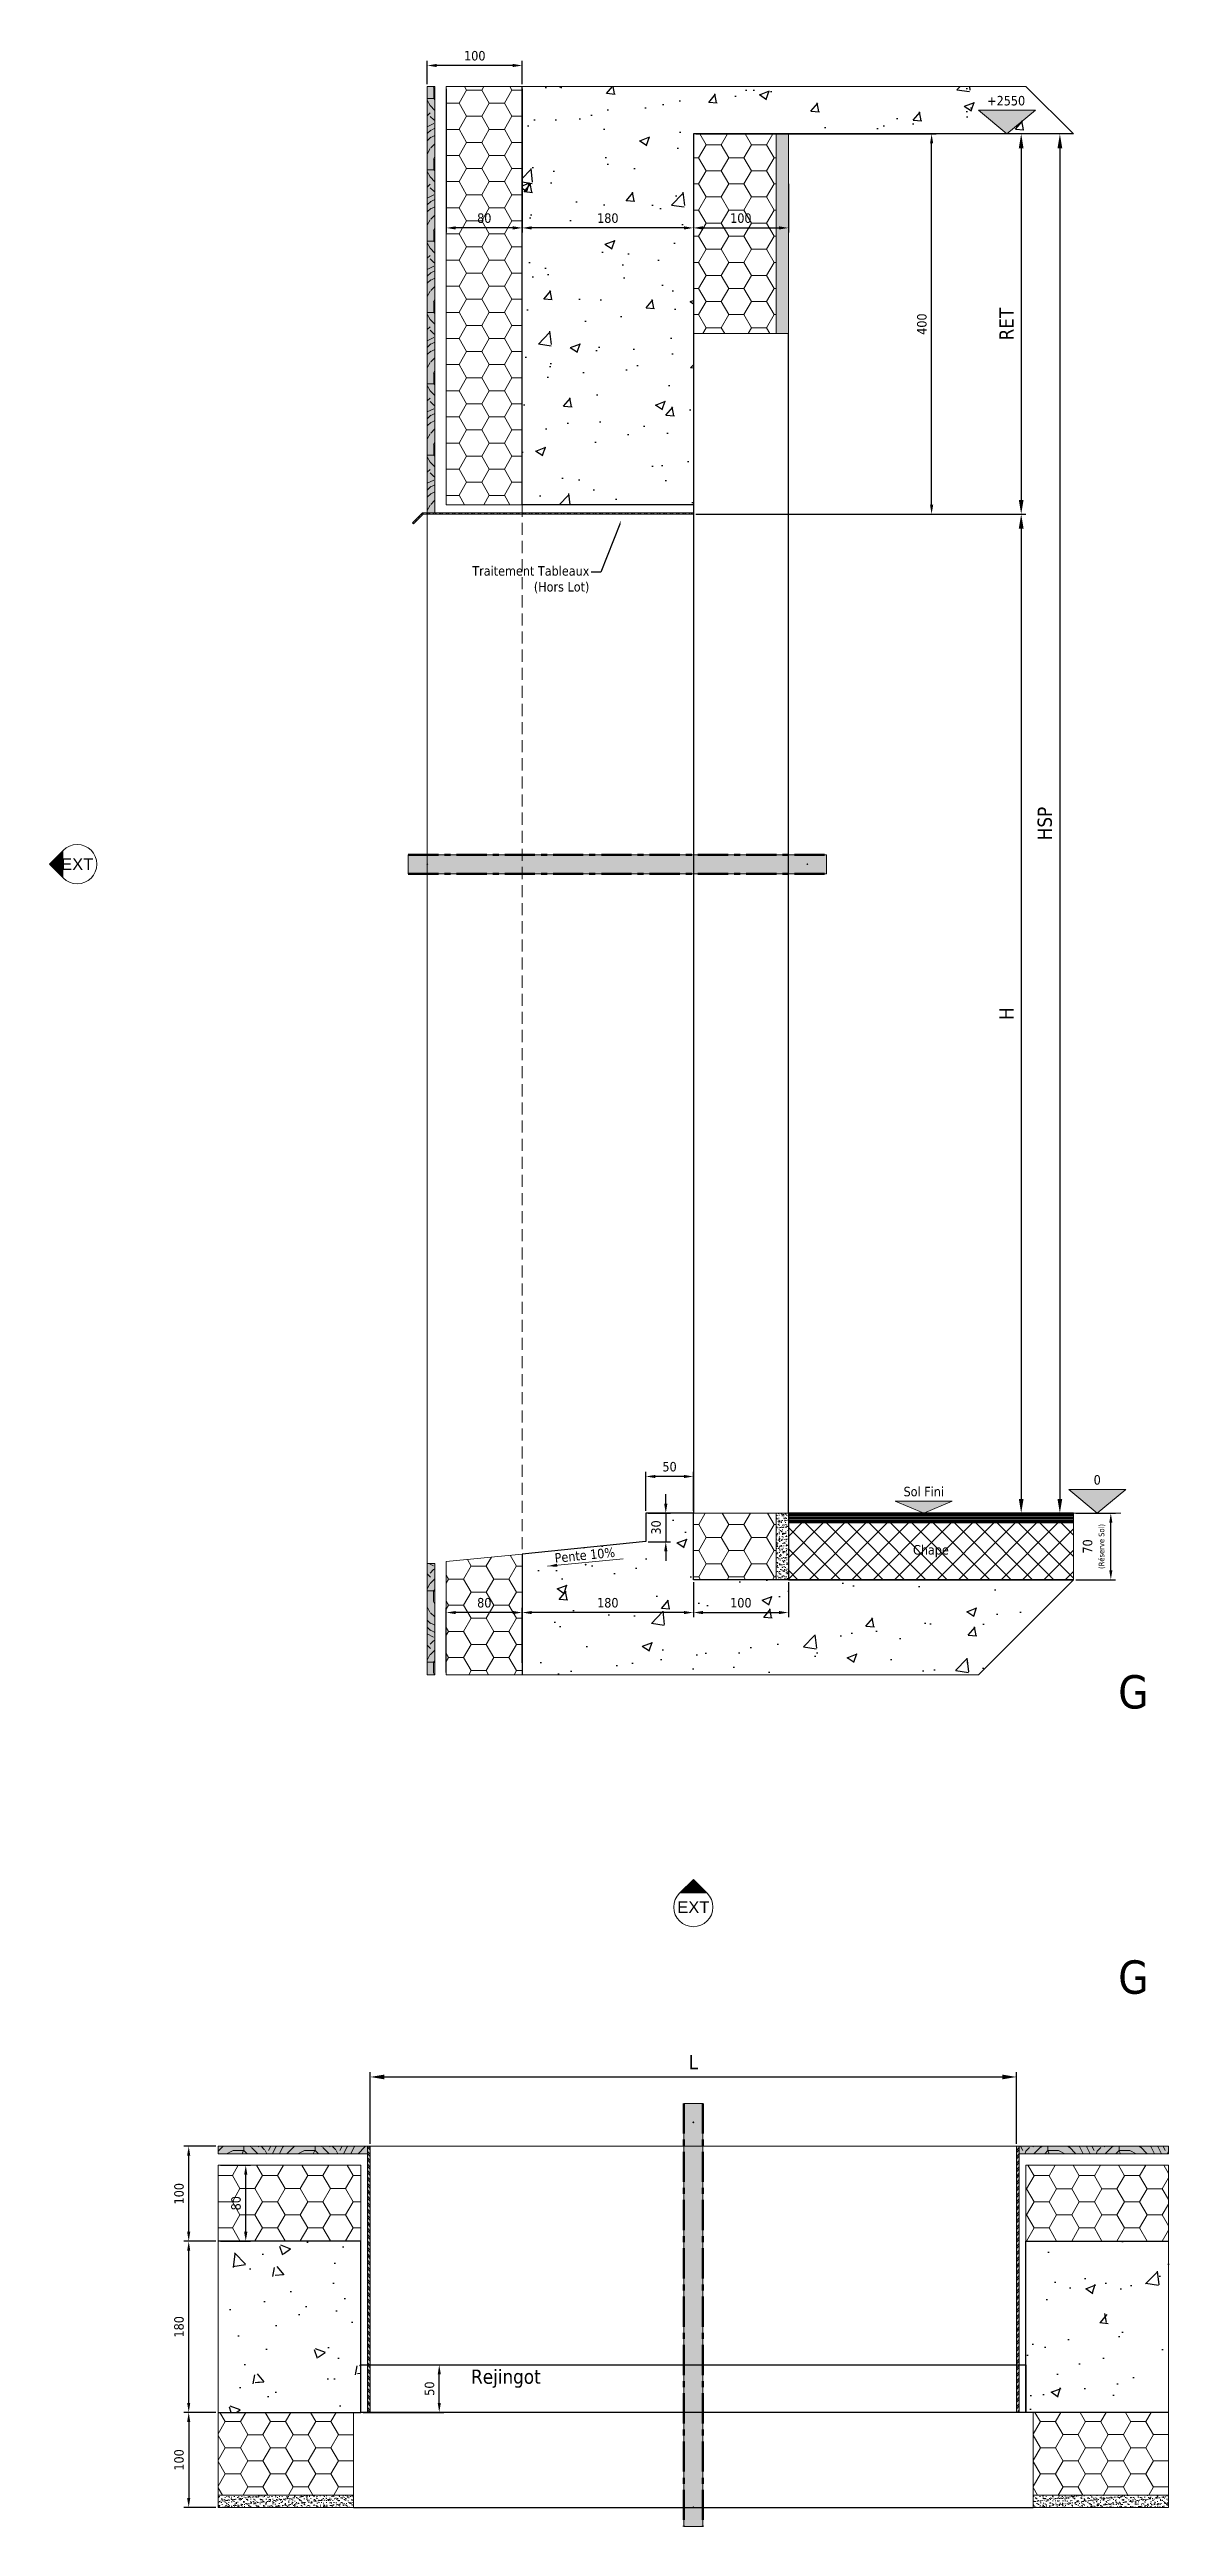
# Model space of a CAD drawing. Header units: millimetres. Extents: x -20000 to 230000, y -17405 to 24510.
# Drawn here: x 64323 to 65500, y 4028 to 6633 of the extents above; entities that cross this region are included whole.
import ezdxf
from ezdxf import colors
from ezdxf.entities.mleader import LeaderData, LeaderLine
from ezdxf.enums import TextEntityAlignment as Align
from ezdxf.math import Vec2, Vec3

# ---------------------------------------------------------------- set-up
doc = ezdxf.new("R2010")
doc.units = ezdxf.units.MM
doc.header["$PDMODE"] = 35
doc.header["$PDSIZE"] = 0.5
doc.linetypes.add('AXES', pattern=[50.8, 31.75, -6.35, 6.35, -6.35])
doc.linetypes.add('CACHE', pattern=[9.525, 6.35, -3.175])
doc.layers.get('0').update_dxf_attribs({"lineweight": 13})
doc.layers.get('Defpoints').update_dxf_attribs({"true_color": 0xc2a584})
for name, color, linetype, lineweight in [('0 - 1 (validé)', 3, 'Continuous', 13), ('1 - Aluminium', 150, 'Continuous', 13), ('1 - Axe', 1, 'AXES', 0), ('1 - BETON', 251, 'Continuous', 25), ('1 - Bois', 44, 'Continuous', 13), ('1 - Béton', 251, 'Continuous', 25), ('1 - Cotation', 32, 'Continuous', 13), ('1 - INTERROMPU', 253, 'CACHE', 13), ('1 - Isolant', 132, 'Continuous', 13), ('1 - Platre', 252, 'Continuous', 13), ('1 - Texte', 7, 'Continuous', 13), ('Texte', 7, 'Continuous', 13)]:
    doc.layers.add(name, color=color, linetype=linetype, lineweight=lineweight)
for name, color, linetype, lineweight, plot in [('0 - Invisible', 43, 'Continuous', 0, False), ('0 - Trame', 1, 'Continuous', 0, False), ('Non visible', 163, 'Continuous', 25, False)]:
    doc.layers.add(name, color=color, linetype=linetype, lineweight=lineweight, plot=plot)
doc.layers.add('1 - Cache', color=7, linetype='Continuous', lineweight=0, true_color=0xffffff)
doc.styles.get("Standard").update_dxf_attribs({"font": 'ARIALUNI.TTF'})
doc.styles.add('Texte Poralu', font='tahomabd.ttf')
doc.dimstyles.new('100 - 1000', dxfattribs={"dimtxt": 15, "dimasz": 15, "dimexe": 5, "dimexo": 2.5, "dimgap": 8, "dimtad": 1, "dimdec": 1, "dimtxsty": 'Texte Poralu', "dimcen": 10, "dimazin": 0, "dimtfac": 1, "dimtdec": 1, "dimtmove": 0, "dimatfit": 3, "dimfxl": 1, "dimarcsym": 0})
doc.dimstyles.new('30 - 1000', dxfattribs={"dimtxt": 10, "dimasz": 10, "dimexe": 5, "dimexo": 2.5, "dimgap": 5, "dimtad": 1, "dimdec": 1, "dimtxsty": 'Texte Poralu', "dimcen": 5, "dimazin": 0, "dimtfac": 1, "dimtdec": 1, "dimtmove": 0, "dimatfit": 3, "dimfxl": 1, "dimarcsym": 0})

msp = doc.modelspace()

# ---------------------------------------------------------------- texts
at = {"layer": '1 - Texte', "insert": (64766.14, 4193.01), "char_height": 15, "attachment_point": 1, "style": 'Texte Poralu'}
msp.add_mtext_dynamic_manual_height_columns('Rejingot', width=98.0024, gutter_width=300, heights=[0], dxfattribs=at)

# ---------------------------------------------------------------- blocks, each defined once
blk = doc.blocks.new('*U841')
at = {"layer": '1 - Isolant'}
h = blk.add_hatch(dxfattribs=at)
h.set_pattern_fill('HONEY', color=256, scale=5, style=0)
h.set_pattern_definition([(0, (110, 80), (23.8125, 13.74815), [15.875, -31.75]), (120, (110, 80), (-23.8125, 13.74815), [15.875, -31.75]), (60, (110, 80), (5e-08, 27.4963), [-31.75, 15.875])])
h.paths.add_polyline_path([(-150, 0), (0, 0), (0, 80), (-150, 80)])
at = {"layer": '0 - Invisible'}
blk.add_lwpolyline([(-150, 80), (-150, 0)], dxfattribs=at)
at = {"layer": '1 - Isolant'}
blk.add_lwpolyline([(-150, 0), (0, 0), (0, 0), (0, 0), (0, 80), (-150, 80)], dxfattribs=at)
blk = doc.blocks.new('*U835')
at = {"layer": '1 - Isolant'}
h = blk.add_hatch(dxfattribs=at)
h.set_pattern_fill('HONEY', color=256, scale=5)
h.set_pattern_definition([(0, (237.5, -1e-14), (23.8125, 13.74815), [15.875, -31.75]), (120, (237.5, -1e-14), (-23.8125, 13.74815), [15.875, -31.75]), (60, (237.5, -1e-14), (5e-08, 27.4963), [-31.75, 15.875])])
h.paths.add_polyline_path([(-150, -87), (-150, 0), (-7.5, 0), (-7.5, -87)])
at = {"layer": '1 - Platre'}
h = blk.add_hatch(dxfattribs=at)
h.set_pattern_fill('AR-SAND', color=256, scale=0.1)
h.set_pattern_definition([(37.5, (237.5, -1e-14), (-0.160003, 4.894132), [0, -3.8608, 0, -4.318, 0, -4.1275]), (7.5, (237.5, -1e-14), (4.49523, 7.16825), [0, -2.0828, 0, -3.4798, 0, -1.3335]), (327.5, (234.3756, -1e-14), (7.909924, 0.01437), [0, -1.27, 0, -4.572, 0, -5.969]), (317.5, (234.3756, -1e-14), (7.63556, 2.22929), [0, -0.635, 0, -2.9972, 0, -3.429])])
h.paths.add_polyline_path([(-150, -100), (-150, -87), (-7.5, -87), (-7.5, -100)])
at = {"layer": '0 - Invisible'}
for points in [[(-150, -87), (-150, 0)], [(-150, -100), (-150, -87)]]:
    blk.add_lwpolyline(points, dxfattribs=at)
at = {"layer": '1 - Isolant'}
blk.add_lwpolyline([(-150, 0), (-7.5, 0), (-7.5, -87), (-150, -87)], dxfattribs=at)
at = {"layer": '1 - Platre'}
blk.add_lwpolyline([(-150, -87), (-7.5, -87), (-7.5, -100), (-150, -100)], dxfattribs=at)
blk = doc.blocks.new('*U836')
at = {"layer": '1 - Isolant'}
h = blk.add_hatch(dxfattribs=at)
h.set_pattern_fill('HONEY', color=256, scale=5)
h.set_pattern_definition([(0, (47.5, -1e-14), (23.8125, 13.7482), [15.875, -31.75]), (120, (47.5, -1e-14), (-23.8125, 13.7482), [15.875, -31.75]), (60, (47.5, -1e-14), (5e-08, 27.4963), [-31.75, 15.875])])
h.paths.add_polyline_path([(150, -87), (150, 0), (7.5, 0), (7.5, -87)])
at = {"layer": '1 - Platre'}
h = blk.add_hatch(dxfattribs=at)
h.set_pattern_fill('AR-SAND', color=256, scale=0.1)
h.set_pattern_definition([(37.5, (47.5, -1e-14), (-0.16, 4.89413), [0, -3.8608, 0, -4.318, 0, -4.1275]), (7.5, (47.5, -1e-14), (4.49523, 7.16825), [0, -2.0828, 0, -3.4798, 0, -1.3335]), (327.5, (44.3757, -1e-14), (7.90992, 0.01437), [0, -1.27, 0, -4.572, 0, -5.969]), (317.5, (44.376, -1e-14), (7.63556, 2.2293), [0, -0.635, 0, -2.9972, 0, -3.429])])
h.paths.add_polyline_path([(150, -100), (150, -87), (7.5, -87), (7.5, -100)])
at = {"layer": '0 - Invisible'}
for points in [[(150, -87), (150, 0)], [(150, -100), (150, -87)]]:
    blk.add_lwpolyline(points, dxfattribs=at)
at = {"layer": '1 - Isolant'}
blk.add_lwpolyline([(150, 0), (7.5, 0), (7.5, -87), (150, -87)], dxfattribs=at)
at = {"layer": '1 - Platre'}
blk.add_lwpolyline([(150, -87), (7.5, -87), (7.5, -100), (150, -100)], dxfattribs=at)
blk = doc.blocks.new('*U842')
at = {"layer": '1 - Isolant'}
h = blk.add_hatch(dxfattribs=at)
h.set_pattern_fill('HONEY', color=256, scale=5, style=0)
h.set_pattern_definition([(0, (110, 80), (23.8125, 13.74815), [15.875, -31.75]), (120, (110, 80), (-23.8125, 13.74815), [15.875, -31.75]), (60, (110, 80), (5e-08, 27.4963), [-31.75, 15.875])])
h.paths.add_polyline_path([(-150, 0), (0, 0), (0, 80), (-150, 80)])
at = {"layer": '0 - Invisible'}
blk.add_lwpolyline([(-150, 80), (-150, 0)], dxfattribs=at)
at = {"layer": '1 - Isolant'}
blk.add_lwpolyline([(-150, 0), (0, 0), (0, 0), (0, 0), (0, 80), (-150, 80)], dxfattribs=at)
blk = doc.blocks.new('*D1499')
at = {"layer": '1 - Cotation', "color": 0, "lineweight": -2, "transparency": 16777216}
for p, q in [((64660, 4430.4), (64660, 4505.7)), ((64675, 4500.7), (65325, 4500.7)), ((65340, 4430.4), (65340, 4505.7))]:
    blk.add_line(p, q, dxfattribs=at)
at = {"layer": '1 - Cotation', "color": 0, "transparency": 16777216}
for points in [[(64675, 4503.2), (64675, 4498.2), (64660, 4500.7)], [(65325, 4503.2), (65325, 4498.2), (65340, 4500.7)]]:
    blk.add_solid(points, dxfattribs=at)
at = {"layer": 'Defpoints', "color": 0, "transparency": 16777216}
for p in [(65340, 4500.7), (64660, 4427.9), (65340, 4427.9)]:
    blk.add_point(p, dxfattribs=at)
at = {"layer": '1 - Cotation', "color": 0, "transparency": 16777216, "insert": (65000, 4516.2), "char_height": 15, "attachment_point": 5, "style": 'Texte Poralu'}
blk.add_mtext('L', dxfattribs=at)
blk = doc.blocks.new('*U834')
at = {"layer": '1 - BETON'}
h = blk.add_hatch(dxfattribs=at)
h.set_pattern_fill('CONCRETE', color=256, scale=15, style=0, pattern_type=2)
h.set_pattern_definition([(50, (-50, -20), (107.59, -9.413), [11.25, -123.75]), (355, (-50, -20), (-20.813, 112.83), [9, -99]), (100.45, (-41.03, -20.78), (86.776, 103.416), [9.56, -105.17]), (46.184, (-50, 10), (160.086, -24.83), [16.875, -185.625]), (96.636, (-36.66, 7.93), (140.2, 146.12), [14.34, -157.76]), (351.184, (-50, 10), (140.2, 146.12), [13.5, -148.5]), (21, (-35, 2.5), (89.536, -60.393), [11.25, -123.75]), (326, (-35, 2.5), (36.497, 108.773), [9, -99]), (71.45, (-27.54, -2.53), (126.033, 48.38), [9.56, -105.17]), (37.5, (-50, -20), (1.824, 49.934), [0, -97.8, 0, -100.5, 0, -99.375]), (7.5, (-50, -20), (39.46, 59.162), [0, -57.3, 0, -95.55, 0, -37.875]), (327.5, (-83.45, -20), (80.0734, -3.383), [0, -37.5, 0, -117, 0, -155.25]), (317.5, (-98.45, -20), (87.478, 15.016), [0, -48.75, 0, -77.7, 0, -110.25])])
h.paths.add_polyline_path([(150, 180), (150, 0), (0, 0), (0, 180)])
at = {"layer": '0 - Invisible'}
blk.add_lwpolyline([(150, 180), (150, 0)], dxfattribs=at)
at = {"layer": '1 - BETON'}
blk.add_lwpolyline([(150, 0), (0, 0), (0, 180), (150, 180)], dxfattribs=at)
blk = doc.blocks.new('*U833')
at = {"layer": '1 - BETON'}
h = blk.add_hatch(dxfattribs=at)
h.set_pattern_fill('CONCRETE', color=256, scale=15, style=0, pattern_type=2)
h.set_pattern_definition([(50, (-50, -20), (107.59, -9.413), [11.25, -123.75]), (355, (-50, -20), (-20.813, 112.83), [9, -99]), (100.45, (-41.03, -20.78), (86.776, 103.416), [9.56, -105.17]), (46.184, (-50, 10), (160.086, -24.83), [16.875, -185.625]), (96.636, (-36.66, 7.93), (140.2, 146.12), [14.34, -157.76]), (351.184, (-50, 10), (140.2, 146.12), [13.5, -148.5]), (21, (-35, 2.5), (89.536, -60.393), [11.25, -123.75]), (326, (-35, 2.5), (36.497, 108.773), [9, -99]), (71.45, (-27.54, -2.53), (126.033, 48.38), [9.56, -105.17]), (37.5, (-50, -20), (1.824, 49.934), [0, -97.8, 0, -100.5, 0, -99.375]), (7.5, (-50, -20), (39.46, 59.162), [0, -57.3, 0, -95.55, 0, -37.875]), (327.5, (-83.45, -20), (80.0734, -3.383), [0, -37.5, 0, -117, 0, -155.25]), (317.5, (-98.45, -20), (87.478, 15.016), [0, -48.75, 0, -77.7, 0, -110.25])])
h.paths.add_polyline_path([(150, 180), (150, 0), (0, 0), (0, 180)])
at = {"layer": '0 - Invisible'}
blk.add_lwpolyline([(150, 180), (150, 0)], dxfattribs=at)
at = {"layer": '1 - BETON'}
blk.add_lwpolyline([(150, 0), (0, 0), (0, 180), (150, 180)], dxfattribs=at)
blk = doc.blocks.new('*D1500')
at = {"layer": 'Defpoints', "color": 0, "lineweight": -2, "transparency": 16777216}
for p, q in [((64497.5, 4327.9), (64464, 4327.9)), ((64469, 4157.9), (64469, 4317.9)), ((64497.5, 4147.9), (64464, 4147.9))]:
    blk.add_line(p, q, dxfattribs=at)
at = {"layer": 'Defpoints', "color": 0, "transparency": 16777216}
for p in [(64469, 4327.9), (64500, 4327.9), (64500, 4147.9)]:
    blk.add_point(p, dxfattribs=at)
for points in [[(64467.3, 4317.9), (64470.6, 4317.9), (64469, 4327.9)], [(64467.3, 4157.9), (64470.6, 4157.9), (64469, 4147.9)]]:
    blk.add_solid(points, dxfattribs=at)
at = {"layer": 'Defpoints', "color": 0, "transparency": 16777216, "insert": (64458.8, 4237.9), "char_height": 10, "attachment_point": 5, "rotation": 90, "style": 'Texte Poralu'}
blk.add_mtext('180', dxfattribs=at)
blk = doc.blocks.new('*D1501')
at = {"layer": '1 - Cotation', "color": 0, "lineweight": -2, "transparency": 16777216}
for p, q in [((64497.5, 4147.9), (64464, 4147.9)), ((64469, 4137.9), (64469, 4057.9)), ((64497.5, 4047.9), (64464, 4047.9))]:
    blk.add_line(p, q, dxfattribs=at)
at = {"layer": '1 - Cotation', "color": 0, "transparency": 16777216}
for points in [[(64467.3, 4137.9), (64470.6, 4137.9), (64469, 4147.9)], [(64467.3, 4057.9), (64470.6, 4057.9), (64469, 4047.9)]]:
    blk.add_solid(points, dxfattribs=at)
at = {"layer": 'Defpoints', "color": 0, "transparency": 16777216}
for p in [(64500, 4147.9), (64469, 4047.9), (64500, 4047.9)]:
    blk.add_point(p, dxfattribs=at)
at = {"layer": '1 - Cotation', "color": 0, "transparency": 16777216, "insert": (64458.8, 4097.9), "char_height": 10, "attachment_point": 5, "rotation": 90, "style": 'Texte Poralu'}
blk.add_mtext('100', dxfattribs=at)
blk = doc.blocks.new('*D1502')
at = {"layer": 'Defpoints', "color": 0, "lineweight": -2, "transparency": 16777216}
for p, q in [((64497.5, 4427.9), (64464, 4427.9)), ((64469, 4337.9), (64469, 4417.9)), ((64497.5, 4327.9), (64464, 4327.9))]:
    blk.add_line(p, q, dxfattribs=at)
at = {"layer": 'Defpoints', "color": 0, "transparency": 16777216}
for p in [(64469, 4427.9), (64500, 4427.9), (64500, 4327.9)]:
    blk.add_point(p, dxfattribs=at)
for points in [[(64467.3, 4417.9), (64470.6, 4417.9), (64469, 4427.9)], [(64467.3, 4337.9), (64470.6, 4337.9), (64469, 4327.9)]]:
    blk.add_solid(points, dxfattribs=at)
at = {"layer": 'Defpoints', "color": 0, "transparency": 16777216, "insert": (64458.8, 4377.9), "char_height": 10, "attachment_point": 5, "rotation": 90, "style": 'Texte Poralu'}
blk.add_mtext('100', dxfattribs=at)
blk = doc.blocks.new('*U844')
at = {"layer": '1 - Aluminium'}
h = blk.add_hatch(dxfattribs=at)
h.set_pattern_fill('ANSI32,_I', color=256, scale=0.5, style=2)
h.set_pattern_definition([(45, (-67442.9827, -44957.6387), (-3.36759605, 3.36759605), []), (45, (-67440.7376, -44957.6387), (-3.36759605, 3.36759605), [])])
h.paths.add_polyline_path([(0, 0), (3, 0), (3, 280), (0, 280)])
at = {"layer": '1 - Cache'}
h = blk.add_hatch(color=256, dxfattribs=at)
h.dxf.hatch_style = 2
h.paths.add_polyline_path([(0, 0), (3, 0), (3, 280), (0, 280)])
at = {"layer": '1 - Aluminium'}
blk.add_lwpolyline([(0, 0), (3, 0), (3, 280), (0, 280)], close=True, dxfattribs=at)
blk = doc.blocks.new('*U843')
at = {"layer": '1 - Bois'}
h = blk.add_hatch(dxfattribs=at)
h.set_pattern_fill('352', color=256, scale=75, style=0, pattern_type=2)
h.set_pattern_definition([(0, (158.25, -17), (75, 75), [22.5, -52.5]), (0, (158.25, -13.25), (75, 75), [22.5, -52.5]), (0, (162, -5.75), (75, 75), [15, -60]), (0, (165.75, 1.75), (75, 75), [11.25, -63.75]), (0, (165.75, 9.25), (75, 75), [7.5, -67.5]), (0, (147, 16.75), (75, 75), [3.75, -18.75, 3.75, -48.75]), (0, (158.25, 20.5), (75, 75), [3.75, -30, 11.25, -30]), (0, (173.25, 24.25), (75, 75), [3.75, -3.75, 3.75, -63.75]), (0, (169.5, 28), (75, 75), [3.75, -71.25]), (0, (165.75, 35.5), (75, 75), [11.25, -63.75]), (0, (165.75, 43), (75, 75), [15, -60]), (0, (162, 50.5), (75, 75), [18.75, -22.5, 3.75, -30]), (90, (132, 5.5), (-75, 75), [3.75, -7.5, 18.75, -45]), (90, (135.75, 13), (-75, 75), [3.75, -3.75, 11.25, -56.25]), (90, (139.5, 43), (-75, 75), [7.5, -67.5]), (90, (143.25, 13), (-75, 75), [15, -22.5, 3.75, -33.75]), (90, (147, 54.25), (-75, 75), [3.75, -71.25]), (90, (150.75, 16.75), (-75, 75), [11.25, -63.75]), (90, (158.25, 20.5), (-75, 75), [7.5, -67.5]), (90, (165.75, 20.5), (-75, 75), [3.75, -11.25, 11.25, -48.75]), (90, (169.5, 24.25), (-75, 75), [3.75, -71.25]), (90, (173.25, 9.25), (-75, 75), [10.5, -64.5]), (90, (177, -5.75), (-75, 75), [7.5, -67.5]), (90, (184.5, 24.25), (-75, 75), [3.75, -71.25]), (90, (192, 20.5), (-75, 75), [11.25, -63.75]), (90, (199.5, 20.5), (-75, 75), [11.25, -63.75]), (45, (188.25, -9.5), (8e-15, 75), [5.303, -5.303, 5.303, -90.156]), (45, (173.25, 9.25), (8e-15, 75), [10.607, -95.46]), (45, (143.25, 46.75), (8e-15, 75), [10.607, -95.46]), (45, (158.25, 28), (8e-15, 75), [10.607, -95.46]), (45, (162, 13), (8e-15, 75), [10.607, -95.46]), (45, (184.5, -2), (8e-15, 75), [10.607, -95.46]), (45, (177, 1.75), (8e-15, 75), [15.91, -90.156]), (45, (154.5, 35.5), (8e-15, 75), [5.303, -100.763]), (45, (150.75, 43), (8e-15, 75), [5.303, -100.763]), (45, (180.75, 43), (8e-15, 75), [5.303, -100.763]), (45, (150.75, 5.5), (8e-15, 75), [5.303, -100.763]), (45, (192, 31.75), (8e-15, 75), [5.303, -100.763]), (45, (165.75, 24.25), (8e-15, 75), [5.303, -100.763]), (45, (173.25, 31.75), (8e-15, 75), [5.303, -100.763]), (135, (169.5, 16.75), (-75, 8e-15), [5.303, -5.303, 15.91, -79.55]), (135, (180.75, 16.75), (-75, 8e-15), [5.303, -100.763]), (135, (180.75, -9.5), (-75, 8e-15), [5.303, -100.763]), (135, (165.75, 9.25), (-75, 8e-15), [5.303, -100.763]), (135, (177, 24.25), (-75, 8e-15), [5.303, -100.763]), (135, (158.25, 5.5), (-75, 8e-15), [5.303, -100.763]), (135, (188.25, 5.5), (-75, 8e-15), [5.303, -100.763]), (135, (135.75, -17), (-75, 8e-15), [5.303, -100.763]), (135, (139.5, -13.25), (-75, 8e-15), [10.607, -95.46]), (135, (143.25, -9.5), (-75, 8e-15), [10.607, -95.46]), (135, (150.75, -9.5), (-75, 8e-15), [10.607, -95.46]), (135, (154.5, -2), (-75, 8e-15), [10.607, -95.46]), (135, (184.5, 28), (-75, 8e-15), [10.607, -95.46]), (135, (199.5, -9.5), (-75, 8e-15), [10.607, -95.46]), (135, (203.25, 50.5), (-75, 8e-15), [10.607, -95.46]), (135, (203.25, 43), (-75, 8e-15), [10.607, -95.46]), (135, (195.75, 39.25), (-75, 8e-15), [10.607, -95.46]), (135, (143.25, 39.25), (-75, 8e-15), [15.91, -90.156]), (135, (192, 31.75), (-75, 8e-15), [15.91, -90.156]), (26.565, (150.75, 54.25), (75, 3e-08), [8.385, -159.32]), (26.565, (150.75, 16.75), (75, 3e-08), [8.385, -159.32]), (26.565, (158.25, 39.25), (75, 3e-08), [8.385, -159.32]), (26.565, (180.75, -13.25), (75, 3e-08), [8.385, -159.32]), (26.565, (177, -5.75), (75, 3e-08), [8.385, -159.32]), (26.565, (154.5, 9.25), (75, 3e-08), [8.385, -159.32]), (26.565, (154.5, 46.75), (75, 3e-08), [8.385, -159.32]), (26.565, (177, 24.25), (75, 3e-08), [16.77, -150.935]), (63.435, (177, 35.5), (4e-09, 75), [8.385, -159.32]), (63.435, (188.25, 13), (4e-09, 75), [8.385, -159.32]), (63.435, (150.75, 28), (4e-09, 75), [8.385, -159.32]), (63.435, (135.75, 31.75), (4e-09, 75), [8.385, -159.32]), (63.435, (180.75, 16.75), (4e-09, 75), [8.385, -159.32]), (63.435, (173.25, 16.75), (4e-09, 75), [8.385, -159.32]), (63.435, (143.25, 28), (4e-09, 75), [16.77, -150.935]), (63.435, (199.5, 1.75), (4e-09, 75), [16.77, -150.935]), (63.435, (192, 5.5), (4e-09, 75), [16.77, -150.935]), (116.565, (132, -5.75), (-3e-08, 75), [8.385, -159.32]), (116.565, (132, 35.5), (-3e-08, 75), [8.385, -159.32]), (116.565, (147, -17), (-3e-08, 75), [8.385, -159.32]), (116.565, (139.5, 50.5), (-3e-08, 75), [8.385, -159.32]), (116.565, (147, 5.5), (-3e-08, 75), [8.385, -159.32]), (116.565, (162, 13), (-3e-08, 75), [8.385, -159.32]), (116.565, (169.5, 28), (-3e-08, 75), [8.385, -159.32]), (116.565, (135.75, -2), (2e-05, 75), [8.385, -159.32]), (116.565, (154.5, 9.25), (-3e-08, 75), [8.385, -159.32]), (116.565, (177, 1.75), (-3e-08, 75), [8.385, -159.32]), (116.565, (184.5, 9.25), (-3e-08, 75), [8.385, -159.32]), (116.565, (199.5, 31.75), (-3e-08, 75), [8.385, -159.32]), (116.565, (143.25, 54.25), (-3e-08, 75), [8.385, -159.32]), (116.565, (132, 50.5), (-3e-08, 75), [16.77, -150.935]), (116.565, (143.25, -2), (-3e-08, 75), [16.77, -150.935]), (153.435, (132, -13.25), (-75, 4e-09), [8.385, -159.32]), (153.435, (195.75, -17), (-75, 4e-09), [8.385, -159.32]), (153.435, (192, 20.5), (-75, 4e-09), [8.385, -159.32]), (153.435, (162, -5.75), (-75, 4e-09), [8.385, -159.32]), (153.435, (158.25, -13.25), (-75, 4e-09), [8.385, -159.32]), (153.435, (165.75, 1.75), (-75, 4e-09), [8.385, -159.32]), (153.435, (188.25, 46.75), (-75, 4e-09), [8.385, -159.32]), (153.435, (195.75, 50.5), (-75, 4e-09), [16.77, -150.935])])
h.paths.add_polyline_path([(0, 0), (157, 0), (157, 8), (0, 8)])
at = {"layer": '1 - Cache'}
h = blk.add_hatch(color=256, dxfattribs=at)
h.dxf.hatch_style = 2
h.paths.add_polyline_path([(0, 0), (157, 0), (157, 8), (0, 8)])
at = {"layer": '1 - Bois'}
blk.add_lwpolyline([(0, 0), (157, 0), (157, 8), (0, 8)], close=True, dxfattribs=at)
blk = doc.blocks.new('*D1503')
at = {"layer": 'Defpoints', "color": 0, "lineweight": -2, "transparency": 16777216}
for p, q in [((64502.5, 4407.9), (64534, 4407.9)), ((64529, 4337.9), (64529, 4397.9)), ((64502.5, 4327.9), (64534, 4327.9))]:
    blk.add_line(p, q, dxfattribs=at)
at = {"layer": 'Defpoints', "color": 0, "transparency": 16777216}
for p in [(64500, 4407.9), (64529, 4407.9), (64500, 4327.9)]:
    blk.add_point(p, dxfattribs=at)
for points in [[(64527.3, 4397.9), (64530.7, 4397.9), (64529, 4407.9)], [(64527.3, 4337.9), (64530.7, 4337.9), (64529, 4327.9)]]:
    blk.add_solid(points, dxfattribs=at)
at = {"layer": 'Defpoints', "color": 0, "transparency": 16777216, "insert": (64518.8, 4367.9), "char_height": 10, "attachment_point": 5, "rotation": 90, "style": 'Texte Poralu'}
blk.add_mtext('80', dxfattribs=at)
blk = doc.blocks.new('*D1506')
at = {"layer": '1 - Cotation', "color": 0, "lineweight": -2, "transparency": 16777216}
for p, q in [((64652.5, 4197.9), (64737.6, 4197.9)), ((64732.6, 4157.9), (64732.6, 4187.9)), ((64652.5, 4147.9), (64737.6, 4147.9))]:
    blk.add_line(p, q, dxfattribs=at)
at = {"layer": '1 - Cotation', "color": 0, "transparency": 16777216}
for points in [[(64731, 4187.9), (64734.3, 4187.9), (64732.6, 4197.9)], [(64731, 4157.9), (64734.3, 4157.9), (64732.6, 4147.9)]]:
    blk.add_solid(points, dxfattribs=at)
at = {"layer": 'Defpoints', "color": 0, "transparency": 16777216}
for p in [(64650, 4197.9), (64732.6, 4197.9), (64650, 4147.9)]:
    blk.add_point(p, dxfattribs=at)
at = {"layer": '1 - Cotation', "color": 0, "transparency": 16777216, "insert": (64722.4, 4172.9), "char_height": 10, "attachment_point": 5, "rotation": 90, "style": 'Texte Poralu'}
blk.add_mtext('50', dxfattribs=at)
blk = doc.blocks.new('*U1462')
at = {"layer": '1 - Cache'}
blk.add_hatch(color=256, dxfattribs=at).paths.add_polyline_path([(-10, 20), (-10, -425), (10, -425), (10, 20)])
at = {"layer": '0 - Invisible'}
blk.add_lwpolyline([(-10, 20), (-10, -425), (10, -425), (10, 20)], close=True, dxfattribs=at)
for p in [(0, 0), (0, -405)]:
    blk.add_point(p, dxfattribs=at)
at = {"layer": '1 - Axe', "lineweight": 50}
for p, q in [((-10, 20), (-10, -425)), ((10, 20), (10, -425))]:
    blk.add_line(p, q, dxfattribs=at)
blk = doc.blocks.new('*U189')
h = blk.add_hatch(color=256)
edge = h.paths.add_edge_path()
edge.add_line((0, 29.2), (-14.6, 14.6))
edge.add_arc((0, 0), 20.6, 90, 135, ccw=False)
edge.add_arc((0, 0), 20.6, 45, 90, ccw=False)
edge.add_line((14.6, 14.6), (0, 29.2))
for p, q in [((0, 29.2), (-14.6, 14.6)), ((14.6, 14.6), (0, 29.2))]:
    blk.add_line(p, q)
blk.add_circle((0, 0), 20.6)
at = {"insert": (0, 0), "char_height": 12.5, "attachment_point": 5}
blk.add_mtext('EXT', dxfattribs=at)
blk = doc.blocks.new('*U1044')
at = {"layer": '1 - Béton'}
h = blk.add_hatch(dxfattribs=at)
h.set_pattern_fill('ANSI31', color=256, scale=0.5, angle=135)
h.set_pattern_definition([(180, (200, -2e-12), (-3e-16, -1.5875), [])])
h.paths.add_polyline_path([(0, 60), (300, 60), (300, 70), (0, 70)])
h = blk.add_hatch(dxfattribs=at)
h.set_pattern_fill('ANSI37', color=256, scale=5)
h.set_pattern_definition([(45, (200, -2e-12), (-11.2253, 11.2253), []), (135, (200, -2e-12), (-11.2253, -11.2253), [])])
h.paths.add_polyline_path([(0, 0), (300, 0), (300, 60), (0, 60)])
h.paths.add_polyline_path([(125.9, 20.8), (174, 20.8), (174, 42.4), (125.9, 42.4)], flags=24)
at = {"layer": '0 - Invisible'}
for points in [[(0, 60), (300, 60), (300, 70), (0, 70), (0, 60)], [(0, 0), (300, 0), (300, 60), (0, 60), (0, 0)]]:
    blk.add_lwpolyline(points, dxfattribs=at)
at = {"layer": '1 - Béton'}
for points in [[(300, 70), (0, 70), (0, 60), (300, 60)], [(300, 60), (0, 60), (0, 0), (300, 0)]]:
    blk.add_lwpolyline(points, dxfattribs=at)
at = {"layer": 'Texte', "insert": (150, 30), "char_height": 10, "attachment_point": 5, "style": 'Texte Poralu'}
blk.add_mtext_dynamic_manual_height_columns('Chape', width=29.382, gutter_width=50, heights=[0], dxfattribs=at)
blk = doc.blocks.new('*U1160')
at = {"layer": '1 - Isolant'}
h = blk.add_hatch(dxfattribs=at)
h.set_pattern_fill('HONEY', color=256, scale=5)
h.set_pattern_definition([(0, (-58597.141, -19307.493), (23.8125, 13.7481532), [15.875, -31.75]), (120, (-58597.141, -19307.493), (-23.8125, 13.7481533), [15.875, -31.75]), (60, (-58597.141, -19307.493), (5e-08, 27.4963065), [-31.75, 15.875])])
h.paths.add_polyline_path([(0, -70), (87, -70), (87, 0), (0, 0)])
at = {"layer": '1 - Platre'}
h = blk.add_hatch(dxfattribs=at)
h.set_pattern_fill('AR-SAND', color=256, scale=0.1)
h.set_pattern_definition([(37.5, (-58597.141, -19307.4927), (-0.16000313, 4.89413237), [0, -3.8608, 0, -4.318, 0, -4.1275]), (7.5, (-58597.141, -19307.4927), (4.4952328, 7.168251), [0, -2.0828, 0, -3.4798, 0, -1.3335]), (327.5, (-58600.265, -19307.4927), (7.9099237, 0.01437185), [0, -1.27, 0, -4.572, 0, -5.969]), (317.5, (-58600.265, -19307.4927), (7.6355645, 2.2292932), [0, -0.635, 0, -2.9972, 0, -3.429])])
h.paths.add_polyline_path([(100, -70), (100, 0), (87, 0), (87, -70)])
at = {"layer": '0 - Invisible'}
for points in [[(0, -70), (87, -70)], [(87, -70), (100, -70)]]:
    blk.add_lwpolyline(points, dxfattribs=at)
at = {"layer": '1 - Isolant'}
blk.add_lwpolyline([(87, -70), (87, 0), (0, 0), (0, -70)], dxfattribs=at)
at = {"layer": '1 - Platre'}
blk.add_lwpolyline([(100, -70), (100, 0), (87, 0), (87, -70)], dxfattribs=at)
blk = doc.blocks.new('*D1487')
at = {"layer": 'Defpoints', "color": 0, "lineweight": -2, "transparency": 16777216}
for p, q in [((65000, 5021.2), (65000, 4984.2)), ((64820, 4936.2), (64820, 4994.2)), ((64990, 4989.2), (64830, 4989.2))]:
    blk.add_line(p, q, dxfattribs=at)
at = {"layer": 'Defpoints', "color": 0, "transparency": 16777216}
for p in [(65000, 5023.7), (64820, 4989.2), (64820, 4933.7)]:
    blk.add_point(p, dxfattribs=at)
for points in [[(64830, 4990.8), (64830, 4987.5), (64820, 4989.2)], [(64990, 4990.8), (64990, 4987.5), (65000, 4989.2)]]:
    blk.add_solid(points, dxfattribs=at)
at = {"layer": 'Defpoints', "color": 0, "transparency": 16777216, "insert": (64910, 4999.4), "char_height": 10, "attachment_point": 5, "style": 'Texte Poralu'}
blk.add_mtext('180', dxfattribs=at)
blk = doc.blocks.new('*D1488')
at = {"layer": '1 - Cotation', "color": 0, "lineweight": -2, "transparency": 16777216}
for p, q in [((65000, 5021.2), (65000, 4984.2)), ((65100, 5021.2), (65100, 4984.2)), ((65010, 4989.2), (65090, 4989.2))]:
    blk.add_line(p, q, dxfattribs=at)
at = {"layer": '1 - Cotation', "color": 0, "transparency": 16777216}
for points in [[(65010, 4990.8), (65010, 4987.5), (65000, 4989.2)], [(65090, 4990.8), (65090, 4987.5), (65100, 4989.2)]]:
    blk.add_solid(points, dxfattribs=at)
at = {"layer": 'Defpoints', "color": 0, "transparency": 16777216}
for p in [(65000, 5023.7), (65100, 5023.7), (65100, 4989.2)]:
    blk.add_point(p, dxfattribs=at)
at = {"layer": '1 - Cotation', "color": 0, "transparency": 16777216, "insert": (65050, 4999.4), "char_height": 10, "attachment_point": 5, "style": 'Texte Poralu'}
blk.add_mtext('100', dxfattribs=at)
blk = doc.blocks.new('*U199')
blk.add_hatch(color=256).paths.add_polyline_path([(25, 0), (55, 25), (-5, 25)])
blk.add_line((0, 0), (50, 0))
blk.add_lwpolyline([(25, 0), (55, 25), (-5, 25), (25, 0)])
at = {"style": 'Texte Poralu'}
blk.add_attdef('HAUTEUR', text='', height=10, dxfattribs=at).set_placement((25, 35), align=Align.MIDDLE_CENTER)
blk = doc.blocks.new('*U200')
blk.add_hatch(color=256).paths.add_polyline_path([(0, 0), (30, 12.5), (-30, 12.5)])
blk.add_lwpolyline([(0, 0), (30, 12.5), (-30, 12.5), (0, 0)])
at = {"layer": 'Texte', "insert": (0, 17.5), "char_height": 10, "attachment_point": 8, "style": 'Texte Poralu'}
blk.add_mtext('Sol Fini', dxfattribs=at)
blk = doc.blocks.new('*D1489')
at = {"color": 0, "lineweight": -2, "transparency": 16777216}
for p, q in [((65402.5, 5093.7), (65444.3, 5093.7)), ((65439.3, 5033.7), (65439.3, 5083.7)), ((65402.5, 5023.7), (65444.3, 5023.7))]:
    blk.add_line(p, q, dxfattribs=at)
at = {"color": 0, "transparency": 16777216}
for points in [[(65437.7, 5083.7), (65441, 5083.7), (65439.3, 5093.7)], [(65437.7, 5033.7), (65441, 5033.7), (65439.3, 5023.7)]]:
    blk.add_solid(points, dxfattribs=at)
at = {"layer": 'Defpoints', "color": 0, "transparency": 16777216}
for p in [(65400, 5093.7), (65439.3, 5093.7), (65400, 5023.7)]:
    blk.add_point(p, dxfattribs=at)
at = {"color": 0, "transparency": 16777216, "insert": (65421.7, 5058.7), "char_height": 10, "attachment_point": 5, "rotation": 90, "style": 'Texte Poralu'}
blk.add_mtext('70 \\P{\\H0.6x;(Réserve Sol)}', dxfattribs=at)
blk = doc.blocks.new('*D1490')
at = {"layer": 'Defpoints', "color": 0, "lineweight": -2, "transparency": 16777216}
for p, q in [((64740, 4926.2), (64740, 4994.2)), ((64810, 4989.2), (64750, 4989.2)), ((64820, 4936.2), (64820, 4994.2))]:
    blk.add_line(p, q, dxfattribs=at)
at = {"layer": 'Defpoints', "color": 0, "transparency": 16777216}
for p in [(64740, 4989.2), (64820, 4933.7), (64740, 4923.7)]:
    blk.add_point(p, dxfattribs=at)
for points in [[(64750, 4990.8), (64750, 4987.5), (64740, 4989.2)], [(64810, 4990.8), (64810, 4987.5), (64820, 4989.2)]]:
    blk.add_solid(points, dxfattribs=at)
at = {"layer": 'Defpoints', "color": 0, "transparency": 16777216, "insert": (64780, 4999.4), "char_height": 10, "attachment_point": 5, "style": 'Texte Poralu'}
blk.add_mtext('80', dxfattribs=at)
blk = doc.blocks.new('*U1214')
at = {"layer": '1 - Isolant'}
h = blk.add_hatch(dxfattribs=at)
h.set_pattern_fill('HONEY', color=256, scale=5)
h.set_pattern_definition([(0, (-58597.141, -19497.493), (23.8125, 13.7481532), [15.875, -31.75]), (120, (-58597.141, -19497.493), (-23.8125, 13.7481533), [15.875, -31.75]), (60, (-58597.141, -19497.493), (5e-08, 27.4963065), [-31.75, 15.875])])
h.paths.add_polyline_path([(0, -400), (87, -400), (87, -190), (0, -190)])
at = {"layer": '1 - Platre'}
h = blk.add_hatch(dxfattribs=at)
h.set_pattern_fill('AR-SAND', color=256, scale=0.1)
h.set_pattern_definition([(37.5, (-58597.141, -19497.4927), (-0.16000313, 4.89413237), [0, -3.8608, 0, -4.318, 0, -4.1275]), (7.5, (-58597.141, -19497.4927), (4.4952328, 7.168251), [0, -2.0828, 0, -3.4798, 0, -1.3335]), (327.5, (-58600.265, -19497.4927), (7.9099237, 0.01437185), [0, -1.27, 0, -4.572, 0, -5.969]), (317.5, (-58600.265, -19497.4927), (7.6355645, 2.2292932), [0, -0.635, 0, -2.9972, 0, -3.429])])
h.paths.add_polyline_path([(100, -400), (100, -190), (87, -190), (87, -400)])
at = {"layer": '0 - Invisible'}
for points in [[(0, -400), (87, -400)], [(87, -400), (100, -400)]]:
    blk.add_lwpolyline(points, dxfattribs=at)
at = {"layer": '1 - Isolant'}
blk.add_lwpolyline([(87, -400), (87, -190), (0, -190), (0, -400)], dxfattribs=at)
at = {"layer": '1 - Platre'}
blk.add_lwpolyline([(100, -400), (100, -190), (87, -190), (87, -400)], dxfattribs=at)
blk = doc.blocks.new('*U797')
at = {"layer": '1 - Isolant'}
h = blk.add_hatch(dxfattribs=at)
h.set_pattern_fill('HONEY', color=256, scale=5, style=0)
h.set_pattern_definition([(0, (-80, 280), (23.8125, 13.74815), [15.875, -31.75]), (120, (-80, 280), (-23.8125, 13.74815), [15.875, -31.75]), (60, (-80, 280), (5e-08, 27.4963), [-31.75, 15.875])])
h.paths.add_polyline_path([(-80, 440), (0, 440), (0, 0), (-80, 0)])
at = {"layer": '0 - Invisible'}
blk.add_lwpolyline([(-80, 440), (0, 440)], dxfattribs=at)
at = {"layer": '1 - Isolant'}
blk.add_lwpolyline([(0, 440), (0, 0), (0, 0), (0, 0), (-80, 0), (-80, 440)], dxfattribs=at)
blk = doc.blocks.new('*D1491')
at = {"layer": '1 - Cotation', "color": 0, "lineweight": -2, "transparency": 16777216}
for p, q in [((65002.5, 6144.3), (65350, 6144.3)), ((65345, 6129.3), (65345, 5108.7)), ((65102.5, 5093.7), (65350, 5093.7))]:
    blk.add_line(p, q, dxfattribs=at)
at = {"layer": '1 - Cotation', "color": 0, "transparency": 16777216}
for points in [[(65342.5, 6129.3), (65347.5, 6129.3), (65345, 6144.3)], [(65342.5, 5108.7), (65347.5, 5108.7), (65345, 5093.7)]]:
    blk.add_solid(points, dxfattribs=at)
at = {"layer": 'Defpoints', "color": 0, "transparency": 16777216}
for p in [(65000, 6144.3), (65100, 5093.7), (65345, 5093.7)]:
    blk.add_point(p, dxfattribs=at)
at = {"layer": '1 - Cotation', "color": 0, "transparency": 16777216, "insert": (65329.5, 5619), "char_height": 15, "attachment_point": 5, "rotation": 90, "style": 'Texte Poralu'}
blk.add_mtext('H', dxfattribs=at)
blk = doc.blocks.new('*D1492')
at = {"layer": '1 - Cotation', "color": 0, "lineweight": -2, "transparency": 16777216}
for p, q in [((65397.5, 6544.3), (65380.7, 6544.3)), ((65385.7, 6529.3), (65385.7, 5108.7)), ((65397.5, 5093.7), (65380.7, 5093.7))]:
    blk.add_line(p, q, dxfattribs=at)
at = {"layer": '1 - Cotation', "color": 0, "transparency": 16777216}
for points in [[(65383.2, 6529.3), (65388.2, 6529.3), (65385.7, 6544.3)], [(65383.2, 5108.7), (65388.2, 5108.7), (65385.7, 5093.7)]]:
    blk.add_solid(points, dxfattribs=at)
at = {"layer": 'Defpoints', "color": 0, "transparency": 16777216}
for p in [(65400, 6544.3), (65385.7, 5093.7), (65400, 5093.7)]:
    blk.add_point(p, dxfattribs=at)
at = {"layer": '1 - Cotation', "color": 0, "transparency": 16777216, "insert": (65369.9, 5819), "char_height": 15, "attachment_point": 5, "rotation": 90, "style": 'Texte Poralu'}
blk.add_mtext('HSP', dxfattribs=at)
blk = doc.blocks.new('*U1213')
at = {"layer": '1 - BETON'}
h = blk.add_hatch(dxfattribs=at)
h.set_pattern_fill('CONCRETE', color=256, scale=15, style=0, pattern_type=2)
h.set_pattern_definition([(50, (170, 40), (107.589, -9.413), [11.25, -123.75]), (355, (170, 40), (-20.813, 112.829), [9, -99]), (100.451, (178.97, 39.22), (86.776, 103.416), [9.561, -105.171]), (46.184, (170, 70), (160.086, -24.828), [16.875, -185.625]), (96.636, (183.34, 67.93), (140.2, 146.12), [14.34, -157.757]), (351.184, (170, 70), (140.2, 146.12), [13.5, -148.5]), (21, (185, 62.5), (89.536, -60.393), [11.25, -123.75]), (326, (185, 62.5), (36.497, 108.773), [9, -99]), (71.451, (192.46, 57.47), (126.033, 48.38), [9.561, -105.171]), (37.5, (170, 40), (1.824, 49.934), [0, -97.8, 0, -100.5, 0, -99.375]), (7.5, (170, 40), (39.4604, 59.162), [0, -57.3, 0, -95.55, 0, -37.875]), (327.5, (136.55, 40), (80.0734, -3.3832), [0, -37.5, 0, -117, 0, -155.25]), (317.5, (121.55, 40), (87.478, 15.016), [0, -48.75, 0, -77.7, 0, -110.25])])
h.paths.add_polyline_path([(400, 390), (350, 440), (-180, 440), (-180, 0), (0, 0), (0, 390)])
at = {"layer": '0 - Invisible'}
blk.add_lwpolyline([(400, 390), (350, 440), (-180, 440)], dxfattribs=at)
at = {"layer": '1 - BETON'}
blk.add_lwpolyline([(400, 390), (0, 390), (0, 0), (-180, 0), (-180, 440)], dxfattribs=at)
blk = doc.blocks.new('*U198')
h = blk.add_hatch(color=256)
edge = h.paths.add_edge_path()
edge.add_line((-29.2, 0), (-14.6, -14.6))
edge.add_arc((0, 0), 20.6, 180, 225, ccw=False)
edge.add_arc((0, 0), 20.6, 135, 180, ccw=False)
edge.add_line((-14.6, 14.6), (-29.2, 0))
for p, q in [((-14.6, 14.6), (-29.2, 0)), ((-29.2, 0), (-14.6, -14.6))]:
    blk.add_line(p, q)
blk.add_circle((0, 0), 20.6)
at = {"insert": (0, 0), "char_height": 12.5, "attachment_point": 5}
blk.add_mtext('EXT', dxfattribs=at)
blk = doc.blocks.new('*D1493')
at = {"layer": 'Defpoints', "color": 0, "lineweight": -2, "transparency": 16777216}
for p, q in [((65000, 6491.8), (65000, 6440.5)), ((65100, 6491.8), (65100, 6440.5)), ((65010, 6445.5), (65090, 6445.5))]:
    blk.add_line(p, q, dxfattribs=at)
at = {"layer": 'Defpoints', "color": 0, "transparency": 16777216}
for p in [(65000, 6494.3), (65100, 6494.3), (65100, 6445.5)]:
    blk.add_point(p, dxfattribs=at)
for points in [[(65010, 6447.2), (65010, 6443.8), (65000, 6445.5)], [(65090, 6447.2), (65090, 6443.8), (65100, 6445.5)]]:
    blk.add_solid(points, dxfattribs=at)
at = {"layer": 'Defpoints', "color": 0, "transparency": 16777216, "insert": (65050, 6455.7), "char_height": 10, "attachment_point": 5, "style": 'Texte Poralu'}
blk.add_mtext('100', dxfattribs=at)
blk = doc.blocks.new('*D1496')
at = {"layer": 'Defpoints', "color": 0, "lineweight": -2, "transparency": 16777216}
for p, q in [((64820, 6591.8), (64820, 6440.5)), ((65000, 6491.8), (65000, 6440.5)), ((64990, 6445.5), (64830, 6445.5))]:
    blk.add_line(p, q, dxfattribs=at)
at = {"layer": 'Defpoints', "color": 0, "transparency": 16777216}
for p in [(64820, 6594.3), (65000, 6494.3), (64820, 6445.5)]:
    blk.add_point(p, dxfattribs=at)
for points in [[(64830, 6447.2), (64830, 6443.8), (64820, 6445.5)], [(64990, 6447.2), (64990, 6443.8), (65000, 6445.5)]]:
    blk.add_solid(points, dxfattribs=at)
at = {"layer": 'Defpoints', "color": 0, "transparency": 16777216, "insert": (64910, 6455.7), "char_height": 10, "attachment_point": 5, "style": 'Texte Poralu'}
blk.add_mtext('180', dxfattribs=at)
blk = doc.blocks.new('*D1494')
at = {"layer": '1 - Cotation', "color": 0, "lineweight": -2, "transparency": 16777216}
for p, q in [((65397.5, 6544.3), (65340, 6544.3)), ((65345, 6529.3), (65345, 6159.3)), ((65002.5, 6144.3), (65350, 6144.3))]:
    blk.add_line(p, q, dxfattribs=at)
at = {"layer": '1 - Cotation', "color": 0, "transparency": 16777216}
for points in [[(65342.5, 6529.3), (65347.5, 6529.3), (65345, 6544.3)], [(65342.5, 6159.3), (65347.5, 6159.3), (65345, 6144.3)]]:
    blk.add_solid(points, dxfattribs=at)
at = {"layer": 'Defpoints', "color": 0, "transparency": 16777216}
for p in [(65400, 6544.3), (65000, 6144.3), (65345, 6144.3)]:
    blk.add_point(p, dxfattribs=at)
at = {"layer": '1 - Cotation', "color": 0, "transparency": 16777216, "insert": (65329.5, 6344.3), "char_height": 15, "attachment_point": 5, "rotation": 90, "style": 'Texte Poralu'}
blk.add_mtext('RET', dxfattribs=at)
blk = doc.blocks.new('*U474')
blk.add_hatch(color=256).paths.add_polyline_path([(-70, 0), (-100, 25), (-40, 25)])
blk.add_line((0, 0), (-95, 0))
blk.add_lwpolyline([(-70, 0), (-100, 25), (-40, 25), (-70, 0)])
at = {"style": 'Texte Poralu'}
blk.add_attdef('HAUTEUR', text='', height=10, dxfattribs=at).set_placement((-70, 35), align=Align.MIDDLE_CENTER)
blk = doc.blocks.new('*D1497')
at = {"layer": 'Defpoints', "color": 0, "lineweight": -2, "transparency": 16777216}
for p, q in [((65002.5, 6544.3), (65255.7, 6544.3)), ((65250.7, 6154.3), (65250.7, 6534.3)), ((65002.5, 6144.3), (65255.7, 6144.3))]:
    blk.add_line(p, q, dxfattribs=at)
at = {"layer": 'Defpoints', "color": 0, "transparency": 16777216}
for p in [(65000, 6544.3), (65250.7, 6544.3), (65000, 6144.3)]:
    blk.add_point(p, dxfattribs=at)
for points in [[(65249.1, 6534.3), (65252.4, 6534.3), (65250.7, 6544.3)], [(65249.1, 6154.3), (65252.4, 6154.3), (65250.7, 6144.3)]]:
    blk.add_solid(points, dxfattribs=at)
at = {"layer": 'Defpoints', "color": 0, "transparency": 16777216, "insert": (65240.5, 6344.3), "char_height": 10, "attachment_point": 5, "rotation": 90, "style": 'Texte Poralu'}
blk.add_mtext('400', dxfattribs=at)
blk = doc.blocks.new('*D1498')
at = {"layer": 'Defpoints', "color": 0, "lineweight": -2, "transparency": 16777216}
for p, q in [((64740, 6591.8), (64740, 6440.5)), ((64820, 6591.8), (64820, 6440.5)), ((64810, 6445.5), (64750, 6445.5))]:
    blk.add_line(p, q, dxfattribs=at)
at = {"layer": 'Defpoints', "color": 0, "transparency": 16777216}
for p in [(64740, 6594.3), (64820, 6594.3), (64740, 6445.5)]:
    blk.add_point(p, dxfattribs=at)
for points in [[(64750, 6447.2), (64750, 6443.8), (64740, 6445.5)], [(64810, 6447.2), (64810, 6443.8), (64820, 6445.5)]]:
    blk.add_solid(points, dxfattribs=at)
at = {"layer": 'Defpoints', "color": 0, "transparency": 16777216, "insert": (64780, 6455.7), "char_height": 10, "attachment_point": 5, "style": 'Texte Poralu'}
blk.add_mtext('80', dxfattribs=at)
blk = doc.blocks.new('*D1495')
at = {"layer": '1 - Cotation', "color": 0, "lineweight": -2, "transparency": 16777216}
for p, q in [((64720, 6596.8), (64720, 6621.3)), ((64820, 6596.8), (64820, 6621.3)), ((64810, 6616.3), (64730, 6616.3))]:
    blk.add_line(p, q, dxfattribs=at)
at = {"layer": '1 - Cotation', "color": 0, "transparency": 16777216}
for points in [[(64730, 6618), (64730, 6614.7), (64720, 6616.3)], [(64810, 6618), (64810, 6614.7), (64820, 6616.3)]]:
    blk.add_solid(points, dxfattribs=at)
at = {"layer": 'Defpoints', "color": 0, "transparency": 16777216}
for p in [(64720, 6616.3), (64720, 6594.3), (64820, 6594.3)]:
    blk.add_point(p, dxfattribs=at)
at = {"layer": '1 - Cotation', "color": 0, "transparency": 16777216, "insert": (64770, 6626.5), "char_height": 10, "attachment_point": 5, "style": 'Texte Poralu'}
blk.add_mtext('100', dxfattribs=at)
blk = doc.blocks.new('*U831')
at = {"layer": '1 - Aluminium'}
h = blk.add_hatch(dxfattribs=at)
h.set_pattern_fill('ANSI32', color=256, scale=0.5, angle=90, style=0)
h.set_pattern_definition([(135, (-295.6066, -10.1673), (-3.367596, -3.367596), []), (135, (-295.6066, -7.922), (-3.367596, -3.367596), [])])
edge = h.paths.add_edge_path()
edge.add_line((0, 1.5), (0, 0))
edge.add_line((0, 0), (-284.4, 0))
edge.add_line((-284.4, 0), (-294.5, -10.2))
edge.add_line((-294.5, -10.2), (-295.6, -9.1))
edge.add_line((-295.6, -9.1), (-285.4, 1.1))
edge.add_arc((-284.4, 0), 1.5, 90, 135, ccw=False)
edge.add_line((-284.4, 1.5), (0, 1.5))
blk.add_lwpolyline([(0, 1.5), (0, 0), (0, 0, -0.414214), (0, 0), (-284.4, 0), (-294.5, -10.2), (-295.6, -9.1), (-285.4, 1.1, -0.198912), (-284.4, 1.5), (0, 1.5)], format="xyb", close=True, dxfattribs=at)
blk = doc.blocks.new('*U832')
at = {"layer": '1 - Bois'}
h = blk.add_hatch(dxfattribs=at)
h.set_pattern_fill('352', color=256, scale=75, style=0, pattern_type=2)
h.set_pattern_definition([(0, (449.75, -17), (75, 75), [22.5, -52.5]), (0, (449.75, -13.25), (75, 75), [22.5, -52.5]), (0, (453.5, -5.75), (75, 75), [15, -60]), (0, (457.25, 1.75), (75, 75), [11.25, -63.75]), (0, (457.25, 9.25), (75, 75), [7.5, -67.5]), (0, (438.5, 16.75), (75, 75), [3.75, -18.75, 3.75, -48.75]), (0, (449.75, 20.5), (75, 75), [3.75, -30, 11.25, -30]), (0, (464.75, 24.25), (75, 75), [3.75, -3.75, 3.75, -63.75]), (0, (461, 28), (75, 75), [3.75, -71.25]), (0, (457.25, 35.5), (75, 75), [11.25, -63.75]), (0, (457.25, 43), (75, 75), [15, -60]), (0, (453.5, 50.5), (75, 75), [18.75, -22.5, 3.75, -30]), (90, (423.5, 5.5), (-75, 75), [3.75, -7.5, 18.75, -45]), (90, (427.25, 13), (-75, 75), [3.75, -3.75, 11.25, -56.25]), (90, (431, 43), (-75, 75), [7.5, -67.5]), (90, (434.75, 13), (-75, 75), [15, -22.5, 3.75, -33.75]), (90, (438.5, 54.25), (-75, 75), [3.75, -71.25]), (90, (442.25, 16.75), (-75, 75), [11.25, -63.75]), (90, (449.75, 20.5), (-75, 75), [7.5, -67.5]), (90, (457.25, 20.5), (-75, 75), [3.75, -11.25, 11.25, -48.75]), (90, (461, 24.25), (-75, 75), [3.75, -71.25]), (90, (464.75, 9.25), (-75, 75), [10.5, -64.5]), (90, (468.5, -5.75), (-75, 75), [7.5, -67.5]), (90, (476, 24.25), (-75, 75), [3.75, -71.25]), (90, (483.5, 20.5), (-75, 75), [11.25, -63.75]), (90, (491, 20.5), (-75, 75), [11.25, -63.75]), (45, (479.75, -9.5), (8e-15, 75), [5.3033, -5.3033, 5.3033, -90.1563]), (45, (464.75, 9.25), (8e-15, 75), [10.6065, -95.46]), (45, (434.75, 46.75), (8e-15, 75), [10.607, -95.46]), (45, (449.75, 28), (8e-15, 75), [10.607, -95.46]), (45, (453.5, 13), (8e-15, 75), [10.607, -95.46]), (45, (476, -2), (8e-15, 75), [10.6065, -95.46]), (45, (468.5, 1.75), (8e-15, 75), [15.91, -90.156]), (45, (446, 35.5), (8e-15, 75), [5.303, -100.763]), (45, (442.25, 43), (8e-15, 75), [5.303, -100.763]), (45, (472.25, 43), (8e-15, 75), [5.303, -100.763]), (45, (442.25, 5.5), (8e-15, 75), [5.303, -100.763]), (45, (483.5, 31.75), (8e-15, 75), [5.303, -100.763]), (45, (457.25, 24.25), (8e-15, 75), [5.303, -100.763]), (45, (464.75, 31.75), (8e-15, 75), [5.303, -100.763]), (135, (461, 16.75), (-75, 8e-15), [5.3033, -5.3033, 15.91, -79.5496]), (135, (472.25, 16.75), (-75, 8e-15), [5.303, -100.763]), (135, (472.25, -9.5), (-75, 8e-15), [5.303, -100.763]), (135, (457.25, 9.25), (-75, 8e-15), [5.303, -100.763]), (135, (468.5, 24.25), (-75, 8e-15), [5.303, -100.763]), (135, (449.75, 5.5), (-75, 8e-15), [5.303, -100.763]), (135, (479.75, 5.5), (-75, 8e-15), [5.303, -100.763]), (135, (427.25, -17), (-75, 8e-15), [5.303, -100.763]), (135, (431, -13.25), (-75, 8e-15), [10.607, -95.46]), (135, (434.75, -9.5), (-75, 8e-15), [10.607, -95.46]), (135, (442.25, -9.5), (-75, 8e-15), [10.607, -95.46]), (135, (446, -2), (-75, 8e-15), [10.607, -95.46]), (135, (476, 28), (-75, 8e-15), [10.6065, -95.4595]), (135, (491, -9.5), (-75, 8e-15), [10.6065, -95.4595]), (135, (494.75, 50.5), (-75, 8e-15), [10.6065, -95.4595]), (135, (494.75, 43), (-75, 8e-15), [10.6065, -95.4595]), (135, (487.25, 39.25), (-75, 8e-15), [10.6065, -95.4595]), (135, (434.75, 39.25), (-75, 8e-15), [15.91, -90.156]), (135, (483.5, 31.75), (-75, 8e-15), [15.91, -90.156]), (26.565, (442.25, 54.25), (75, 3e-08), [8.385, -159.32]), (26.565, (442.25, 16.75), (75, 3e-08), [8.385, -159.32]), (26.565, (449.75, 39.25), (75, 3e-08), [8.385, -159.32]), (26.565, (472.25, -13.25), (75, 3e-08), [8.385, -159.32]), (26.565, (468.5, -5.75), (75, 3e-08), [8.385, -159.32]), (26.565, (446, 9.25), (75, 3e-08), [8.385, -159.32]), (26.565, (446, 46.75), (75, 3e-08), [8.385, -159.32]), (26.565, (468.5, 24.25), (75, 3e-08), [16.77, -150.935]), (63.435, (468.5, 35.5), (4e-09, 75), [8.385, -159.32]), (63.435, (479.75, 13), (4e-09, 75), [8.385, -159.32]), (63.435, (442.25, 28), (4e-09, 75), [8.385, -159.32]), (63.435, (427.25, 31.75), (4e-09, 75), [8.385, -159.32]), (63.435, (472.25, 16.75), (4e-09, 75), [8.385, -159.32]), (63.435, (464.75, 16.75), (4e-09, 75), [8.385, -159.32]), (63.435, (434.75, 28), (4e-09, 75), [16.77, -150.935]), (63.435, (491, 1.75), (4e-09, 75), [16.77, -150.935]), (63.435, (483.5, 5.5), (4e-09, 75), [16.77, -150.935]), (116.565, (423.5, -5.75), (-3e-08, 75), [8.385, -159.32]), (116.565, (423.5, 35.5), (-3e-08, 75), [8.385, -159.32]), (116.565, (438.5, -17), (-3e-08, 75), [8.385, -159.32]), (116.565, (431, 50.5), (-3e-08, 75), [8.385, -159.32]), (116.565, (438.5, 5.5), (-3e-08, 75), [8.385, -159.32]), (116.565, (453.5, 13), (-3e-08, 75), [8.385, -159.32]), (116.565, (461, 28), (-3e-08, 75), [8.385, -159.32]), (116.565, (427.25, -2), (2e-05, 75), [8.385, -159.32]), (116.565, (446, 9.25), (-3e-08, 75), [8.385, -159.32]), (116.565, (468.5, 1.75), (-3e-08, 75), [8.385, -159.32]), (116.565, (476, 9.25), (-3e-08, 75), [8.385, -159.32]), (116.565, (491, 31.75), (-3e-08, 75), [8.385, -159.32]), (116.565, (434.75, 54.25), (-3e-08, 75), [8.385, -159.32]), (116.565, (423.5, 50.5), (-3e-08, 75), [16.77, -150.935]), (116.565, (434.75, -2), (-3e-08, 75), [16.77, -150.935]), (153.435, (423.5, -13.25), (-75, 4e-09), [8.385, -159.32]), (153.435, (487.25, -17), (-75, 4e-09), [8.385, -159.32]), (153.435, (483.5, 20.5), (-75, 4e-09), [8.385, -159.32]), (153.435, (453.5, -5.75), (-75, 4e-09), [8.385, -159.32]), (153.435, (449.75, -13.25), (-75, 4e-09), [8.385, -159.32]), (153.435, (457.25, 1.75), (-75, 4e-09), [8.385, -159.32]), (153.435, (479.75, 46.75), (-75, 4e-09), [8.385, -159.32]), (153.435, (487.25, 50.5), (-75, 4e-09), [16.77, -150.935])])
h.paths.add_polyline_path([(0, 0), (448.5, 0), (448.5, 8), (0, 8)])
at = {"layer": '1 - Cache'}
h = blk.add_hatch(color=256, dxfattribs=at)
h.dxf.hatch_style = 2
h.paths.add_polyline_path([(0, 0), (448.5, 0), (448.5, 8), (0, 8)])
at = {"layer": '1 - Bois'}
blk.add_lwpolyline([(0, 0), (448.5, 0), (448.5, 8), (0, 8)], close=True, dxfattribs=at)
blk = doc.blocks.new('*U1161')
at = {"layer": '1 - Bois'}
h = blk.add_hatch(dxfattribs=at)
h.set_pattern_fill('352', color=256, scale=75, style=0, pattern_type=2)
h.set_pattern_definition([(0, (118.25, -17), (75, 75), [22.5, -52.5]), (0, (118.25, -13.25), (75, 75), [22.5, -52.5]), (0, (122, -5.75), (75, 75), [15, -60]), (0, (125.75, 1.75), (75, 75), [11.25, -63.75]), (0, (125.75, 9.25), (75, 75), [7.5, -67.5]), (0, (107, 16.75), (75, 75), [3.75, -18.75, 3.75, -48.75]), (0, (118.25, 20.5), (75, 75), [3.75, -30, 11.25, -30]), (0, (133.25, 24.25), (75, 75), [3.75, -3.75, 3.75, -63.75]), (0, (129.5, 28), (75, 75), [3.75, -71.25]), (0, (125.75, 35.5), (75, 75), [11.25, -63.75]), (0, (125.75, 43), (75, 75), [15, -60]), (0, (122, 50.5), (75, 75), [18.75, -22.5, 3.75, -30]), (90, (92, 5.5), (-75, 75), [3.75, -7.5, 18.75, -45]), (90, (95.75, 13), (-75, 75), [3.75, -3.75, 11.25, -56.25]), (90, (99.5, 43), (-75, 75), [7.5, -67.5]), (90, (103.25, 13), (-75, 75), [15, -22.5, 3.75, -33.75]), (90, (107, 54.25), (-75, 75), [3.75, -71.25]), (90, (110.75, 16.75), (-75, 75), [11.25, -63.75]), (90, (118.25, 20.5), (-75, 75), [7.5, -67.5]), (90, (125.75, 20.5), (-75, 75), [3.75, -11.25, 11.25, -48.75]), (90, (129.5, 24.25), (-75, 75), [3.75, -71.25]), (90, (133.25, 9.25), (-75, 75), [10.5, -64.5]), (90, (137, -5.75), (-75, 75), [7.5, -67.5]), (90, (144.5, 24.25), (-75, 75), [3.75, -71.25]), (90, (152, 20.5), (-75, 75), [11.25, -63.75]), (90, (159.5, 20.5), (-75, 75), [11.25, -63.75]), (45, (148.25, -9.5), (8e-15, 75), [5.303, -5.303, 5.303, -90.156]), (45, (133.25, 9.25), (8e-15, 75), [10.607, -95.46]), (45, (103.25, 46.75), (8e-15, 75), [10.607, -95.46]), (45, (118.25, 28), (8e-15, 75), [10.607, -95.46]), (45, (122, 13), (8e-15, 75), [10.607, -95.46]), (45, (144.5, -2), (8e-15, 75), [10.607, -95.46]), (45, (137, 1.75), (8e-15, 75), [15.91, -90.156]), (45, (114.5, 35.5), (8e-15, 75), [5.303, -100.763]), (45, (110.75, 43), (8e-15, 75), [5.303, -100.763]), (45, (140.75, 43), (8e-15, 75), [5.303, -100.763]), (45, (110.75, 5.5), (8e-15, 75), [5.303, -100.763]), (45, (152, 31.75), (8e-15, 75), [5.303, -100.763]), (45, (125.75, 24.25), (8e-15, 75), [5.303, -100.763]), (45, (133.25, 31.75), (8e-15, 75), [5.303, -100.763]), (135, (129.5, 16.75), (-75, 8e-15), [5.303, -5.303, 15.91, -79.55]), (135, (140.75, 16.75), (-75, 8e-15), [5.303, -100.763]), (135, (140.75, -9.5), (-75, 8e-15), [5.303, -100.763]), (135, (125.75, 9.25), (-75, 8e-15), [5.303, -100.763]), (135, (137, 24.25), (-75, 8e-15), [5.303, -100.763]), (135, (118.25, 5.5), (-75, 8e-15), [5.303, -100.763]), (135, (148.25, 5.5), (-75, 8e-15), [5.303, -100.763]), (135, (95.75, -17), (-75, 8e-15), [5.303, -100.763]), (135, (99.5, -13.25), (-75, 8e-15), [10.607, -95.46]), (135, (103.25, -9.5), (-75, 8e-15), [10.607, -95.46]), (135, (110.75, -9.5), (-75, 8e-15), [10.607, -95.46]), (135, (114.5, -2), (-75, 8e-15), [10.607, -95.46]), (135, (144.5, 28), (-75, 8e-15), [10.607, -95.46]), (135, (159.5, -9.5), (-75, 8e-15), [10.607, -95.46]), (135, (163.25, 50.5), (-75, 8e-15), [10.607, -95.46]), (135, (163.25, 43), (-75, 8e-15), [10.607, -95.46]), (135, (155.75, 39.25), (-75, 8e-15), [10.607, -95.46]), (135, (103.25, 39.25), (-75, 8e-15), [15.91, -90.156]), (135, (152, 31.75), (-75, 8e-15), [15.91, -90.156]), (26.565, (110.75, 54.25), (75, 3e-08), [8.385, -159.32]), (26.565, (110.75, 16.75), (75, 3e-08), [8.385, -159.32]), (26.565, (118.25, 39.25), (75, 3e-08), [8.385, -159.32]), (26.565, (140.75, -13.25), (75, 3e-08), [8.385, -159.32]), (26.565, (137, -5.75), (75, 3e-08), [8.385, -159.32]), (26.565, (114.5, 9.25), (75, 3e-08), [8.385, -159.32]), (26.565, (114.5, 46.75), (75, 3e-08), [8.385, -159.32]), (26.565, (137, 24.25), (75, 3e-08), [16.77, -150.935]), (63.435, (137, 35.5), (4e-09, 75), [8.385, -159.32]), (63.435, (148.25, 13), (4e-09, 75), [8.385, -159.32]), (63.435, (110.75, 28), (4e-09, 75), [8.385, -159.32]), (63.435, (95.75, 31.75), (4e-09, 75), [8.385, -159.32]), (63.435, (140.75, 16.75), (4e-09, 75), [8.385, -159.32]), (63.435, (133.25, 16.75), (4e-09, 75), [8.385, -159.32]), (63.435, (103.25, 28), (4e-09, 75), [16.77, -150.935]), (63.435, (159.5, 1.75), (4e-09, 75), [16.77, -150.935]), (63.435, (152, 5.5), (4e-09, 75), [16.77, -150.935]), (116.565, (92, -5.75), (-3e-08, 75), [8.385, -159.32]), (116.565, (92, 35.5), (-3e-08, 75), [8.385, -159.32]), (116.565, (107, -17), (-3e-08, 75), [8.385, -159.32]), (116.565, (99.5, 50.5), (-3e-08, 75), [8.385, -159.32]), (116.565, (107, 5.5), (-3e-08, 75), [8.385, -159.32]), (116.565, (122, 13), (-3e-08, 75), [8.385, -159.32]), (116.565, (129.5, 28), (-3e-08, 75), [8.385, -159.32]), (116.565, (95.75, -2), (2e-05, 75), [8.385, -159.32]), (116.565, (114.5, 9.25), (-3e-08, 75), [8.385, -159.32]), (116.565, (137, 1.75), (-3e-08, 75), [8.385, -159.32]), (116.565, (144.5, 9.25), (-3e-08, 75), [8.385, -159.32]), (116.565, (159.5, 31.75), (-3e-08, 75), [8.385, -159.32]), (116.565, (103.25, 54.25), (-3e-08, 75), [8.385, -159.32]), (116.565, (92, 50.5), (-3e-08, 75), [16.77, -150.935]), (116.565, (103.25, -2), (-3e-08, 75), [16.77, -150.935]), (153.435, (92, -13.25), (-75, 4e-09), [8.385, -159.32]), (153.435, (155.75, -17), (-75, 4e-09), [8.385, -159.32]), (153.435, (152, 20.5), (-75, 4e-09), [8.385, -159.32]), (153.435, (122, -5.75), (-75, 4e-09), [8.385, -159.32]), (153.435, (118.25, -13.25), (-75, 4e-09), [8.385, -159.32]), (153.435, (125.75, 1.75), (-75, 4e-09), [8.385, -159.32]), (153.435, (148.25, 46.75), (-75, 4e-09), [8.385, -159.32]), (153.435, (155.75, 50.5), (-75, 4e-09), [16.77, -150.935])])
h.paths.add_polyline_path([(0, 0), (117, 0), (117, 8), (0, 8)])
at = {"layer": '1 - Cache'}
h = blk.add_hatch(color=256, dxfattribs=at)
h.dxf.hatch_style = 2
h.paths.add_polyline_path([(0, 0), (117, 0), (117, 8), (0, 8)])
at = {"layer": '1 - Bois'}
blk.add_lwpolyline([(0, 0), (117, 0), (117, 8), (0, 8)], close=True, dxfattribs=at)
blk = doc.blocks.new('*U1159')
at = {"layer": '1 - Isolant'}
h = blk.add_hatch(dxfattribs=at)
h.set_pattern_fill('HONEY', color=256, scale=5, style=0)
h.set_pattern_definition([(0, (20, 75), (23.8125, 13.74815), [15.875, -31.75]), (120, (20, 75), (-23.8125, 13.74815), [15.875, -31.75]), (60, (20, 75), (5e-08, 27.4963), [-31.75, 15.875])])
h.paths.add_polyline_path([(0, -127), (0, 0), (-80, -8), (-80, -127)])
at = {"layer": '0 - Invisible'}
blk.add_lwpolyline([(-80, -127), (0, -127)], dxfattribs=at)
at = {"layer": '1 - Isolant'}
blk.add_lwpolyline([(0, -127), (0, 0), (-80, -8), (-80, -127)], dxfattribs=at)
blk = doc.blocks.new('*D1504')
at = {"layer": '1 - Cotation', "color": 0, "lineweight": -2, "transparency": 16777216}
for p, q in [((64950, 5096.2), (64950, 5137.3)), ((64990, 5132.3), (64960, 5132.3)), ((65000, 5096.2), (65000, 5137.3))]:
    blk.add_line(p, q, dxfattribs=at)
at = {"layer": '1 - Cotation', "color": 0, "transparency": 16777216}
for points in [[(64960, 5133.9), (64960, 5130.6), (64950, 5132.3)], [(64990, 5133.9), (64990, 5130.6), (65000, 5132.3)]]:
    blk.add_solid(points, dxfattribs=at)
at = {"layer": 'Defpoints', "color": 0, "transparency": 16777216}
for p in [(64950, 5132.3), (64950, 5093.7), (65000, 5093.7)]:
    blk.add_point(p, dxfattribs=at)
at = {"layer": '1 - Cotation', "color": 0, "transparency": 16777216, "insert": (64975, 5142.5), "char_height": 10, "attachment_point": 5, "style": 'Texte Poralu'}
blk.add_mtext('50', dxfattribs=at)
blk = doc.blocks.new('*D1505')
at = {"layer": '1 - Cotation', "color": 0, "lineweight": -2, "transparency": 16777216}
for p, q in [((64971, 5103.7), (64971, 5113.7)), ((64952.5, 5093.7), (64976, 5093.7)), ((64971, 5093.7), (64971, 5063.7)), ((64952.5, 5063.7), (64976, 5063.7)), ((64971, 5053.7), (64971, 5043.7))]:
    blk.add_line(p, q, dxfattribs=at)
at = {"layer": '1 - Cotation', "color": 0, "transparency": 16777216}
for points in [[(64969.3, 5103.7), (64972.7, 5103.7), (64971, 5093.7)], [(64969.3, 5053.7), (64972.7, 5053.7), (64971, 5063.7)]]:
    blk.add_solid(points, dxfattribs=at)
at = {"layer": 'Defpoints', "color": 0, "transparency": 16777216}
for p in [(64950, 5093.7), (64950, 5063.7), (64971, 5063.7)]:
    blk.add_point(p, dxfattribs=at)
at = {"layer": '1 - Cotation', "color": 0, "transparency": 16777216, "insert": (64960.8, 5078.7), "char_height": 10, "attachment_point": 5, "rotation": 90, "style": 'Texte Poralu'}
blk.add_mtext('30', dxfattribs=at)
blk = doc.blocks.new('*U839')
at = {"layer": '1 - Cache'}
blk.add_hatch(color=256, dxfattribs=at).paths.add_polyline_path([(-20, -10), (420, -10), (420, 10), (-20, 10)])
at = {"layer": '0 - Invisible'}
blk.add_lwpolyline([(-20, -10), (420, -10), (420, 10), (-20, 10)], close=True, dxfattribs=at)
for p in [(0, 0), (400, 0)]:
    blk.add_point(p, dxfattribs=at)
at = {"layer": '1 - Axe', "lineweight": 50}
for p, q in [((-20, 10), (420, 10)), ((-20, -10), (420, -10))]:
    blk.add_line(p, q, dxfattribs=at)
blk = doc.blocks.new('Cadre Coupe_Elev')
at = {"const_width": 20}
blk.add_lwpolyline([(500, 9500), (1500, 9500), (1500, 8500), (500, 8500)], close=True, dxfattribs=at)
for p in [(2000, 9500), (3500, 9500), (5000, 9500), (6500, 9500), (8000, 9500), (2000, 1500), (3500, 1500), (5000, 1500), (6500, 1500), (8000, 1500), (2000, 500), (3500, 500), (5000, 500), (6500, 500), (8000, 500)]:
    blk.add_point(p)
at = {"layer": '0 - Trame'}
for points in [[(500, 500), (9500, 500), (9500, 9500), (500, 9500)], [(500, 1500), (9500, 1500), (9500, 500), (500, 500)]]:
    blk.add_lwpolyline(points, close=True, dxfattribs=at)
for p in [(0, 10000), (10000, 10000), (0, 0), (10000, 0)]:
    blk.add_point(p, dxfattribs=at)
at = {"layer": 'Defpoints'}
for p in [(5000, 5730), (5000, 3733.5), (5000, 1200), (5000, 1000), (5000, 800)]:
    blk.add_point(p, dxfattribs=at)
at = {"color": 7}
blk.add_attdef('REPERE_1', text='', height=300, dxfattribs=at).set_placement((1000, 9000), align=Align.MIDDLE_CENTER)
at = {"layer": '1 - Texte', "color": 7}
for tag, p in [('DEFINITION1', (5000, 1200)), ('DEFINITION2', (5000, 800))]:
    blk.add_attdef(tag, text='', height=250, dxfattribs=at).set_placement(p, align=Align.MIDDLE_CENTER)
at = {"layer": 'Non visible', "style": 'Texte Poralu'}
for p in [(5447.1, 4905.8), (5447.1, 4605.8)]:
    blk.add_attdef('REPERE_2', text='', height=35, dxfattribs=at).set_placement(p, align=Align.MIDDLE_LEFT)
blk = doc.blocks.new('*U614')
at = {"layer": '0 - Invisible'}
for p in [(0, 0), (1.8, -17.8)]:
    blk.add_point(p, dxfattribs=at)
at = {"layer": 'Texte', "insert": (1.3, -12.8), "char_height": 10, "attachment_point": 8, "rotation": 5.7106, "style": 'Texte Poralu'}
blk.add_mtext('Pente 10%', dxfattribs=at)
at = {"layer": 'Texte'}
blk.add_leader([(-38.3, -19.3), (41.3, -11.4)], dimstyle='30 - 1000', override={"dimgap": 2, "dimtad": 0}, dxfattribs=at)
blk = doc.blocks.new('*U1158')
at = {"layer": '1 - BETON'}
h = blk.add_hatch(dxfattribs=at)
h.set_pattern_fill('CONCRETE', color=256, scale=15, style=0, pattern_type=2)
h.set_pattern_definition([(50, (110, 233), (107.589, -9.413), [11.25, -123.75]), (355, (110, 233), (-20.813, 112.83), [9, -99]), (100.451, (118.97, 232.22), (86.776, 103.416), [9.561, -105.171]), (46.184, (110, 263), (160.086, -24.828), [16.875, -185.625]), (96.636, (123.34, 260.93), (140.2, 146.118), [14.34, -157.757]), (351.184, (110, 263), (140.2, 146.12), [13.5, -148.5]), (21, (125, 255.5), (89.536, -60.393), [11.25, -123.75]), (326, (125, 255.5), (36.497, 108.773), [9, -99]), (71.451, (132.46, 250.47), (126.033, 48.38), [9.561, -105.171]), (37.5, (110, 233), (1.824, 49.934), [0, -97.8, 0, -100.5, 0, -99.375]), (7.5, (110, 233), (39.4604, 59.162), [0, -57.3, 0, -95.55, 0, -37.875]), (327.5, (76.55, 233), (80.0734, -3.3832), [0, -37.5, 0, -117, 0, -155.25]), (317.5, (61.55, 233), (87.478, 15.016), [0, -48.75, 0, -77.7, 0, -110.25])])
h.paths.add_polyline_path([(-143.2, -56.5), (-153.3, -55.8), (-143.5, -53.2)], flags=8)
edge = h.paths.add_edge_path(flags=0)
edge.add_line((-143.3, -54.8), (-73.7, -47.9))
h.paths.add_polyline_path([(-154.6, -58.6), (-72.1, -50.3), (-74.2, -28.8), (-156.8, -37.1)], flags=24)
h.paths.add_polyline_path([(400, -70), (300, -170), (-180, -170), (-180, -43), (-50, -30), (-50, 0), (0, 0), (0, -70)])
at = {"layer": '0 - Invisible'}
blk.add_lwpolyline([(400, -70), (300, -170), (-180, -170)], dxfattribs=at)
at = {"layer": '1 - BETON'}
blk.add_lwpolyline([(400, -70), (0, -70), (0, 0), (-50, 0), (-50, -30), (-180, -43), (-180, -170)], dxfattribs=at)
blk.add_blockref('*U614', (-115, -36.5))

# ---------------------------------------------------------------- dimensions: what is measured, and where the dimension line sits
dim = msp.add_linear_dim(base=(65439.33, 5093.73), p1=(65400, 5023.73), p2=(65400, 5093.73), angle=90, text='<> \\P{\\H0.6x;(Réserve Sol)}', dimstyle='30 - 1000')
dim.commit()
dim.dimension.update_dxf_attribs({"geometry": '*D1489', "text_midpoint": (65421.69, 5058.73)})
at = {"layer": '1 - Cotation'}
for base, p1, p2, picture, middle in [((64720, 6616.34), (64820, 6594.33), (64720, 6594.33), '*D1495', (64770, 6626.54)), ((64950, 5132.27), (65000, 5093.73), (64950, 5093.73), '*D1504', (64975, 5142.48)), ((65100, 4989.16), (65000, 5023.73), (65100, 5023.73), '*D1488', (65050, 4999.36))]:
    dim = msp.add_linear_dim(base=base, p1=p1, p2=p2, dimstyle='30 - 1000', dxfattribs=at)
    dim.commit()
    dim.dimension.update_dxf_attribs({"geometry": picture, "text_midpoint": middle})
for base, p1, p2, angle, text, picture, middle in [((65345, 6144.33), (65400, 6544.33), (65000, 6144.33), 270, 'RET', '*D1494', (65329.5, 6344.33)), ((65385.67, 5093.73), (65400, 6544.33), (65400, 5093.73), 90, 'HSP', '*D1492', (65369.9, 5819.03)), ((65345, 5093.73), (65000, 6144.33), (65100, 5093.73), 90, 'H', '*D1491', (65329.5, 5619.03))]:
    dim = msp.add_linear_dim(base=base, p1=p1, p2=p2, angle=angle, text=text, dimstyle='100 - 1000', dxfattribs=at)
    dim.commit()
    dim.dimension.update_dxf_attribs({"geometry": picture, "text_midpoint": middle})
for base, p1, p2, picture, middle in [((64971.01, 5063.73), (64950, 5093.73), (64950, 5063.73), '*D1505', (64960.8, 5078.73)), ((64732.62, 4197.93), (64650, 4147.93), (64650, 4197.93), '*D1506', (64722.42, 4172.93)), ((64468.98, 4047.93), (64500, 4147.93), (64500, 4047.93), '*D1501', (64458.77, 4097.93))]:
    dim = msp.add_linear_dim(base=base, p1=p1, p2=p2, angle=90, dimstyle='30 - 1000', dxfattribs=at)
    dim.commit()
    dim.dimension.update_dxf_attribs({"geometry": picture, "text_midpoint": middle})
dim = msp.add_linear_dim(base=(65340, 4500.74), p1=(64660, 4427.93), p2=(65340, 4427.93), text='L', dimstyle='100 - 1000', dxfattribs=at)
dim.commit()
dim.dimension.update_dxf_attribs({"geometry": '*D1499', "text_midpoint": (65000, 4516.24)})
at = {"layer": 'Defpoints'}
for base, p1, p2, picture, middle in [((64740, 6445.51), (64820, 6594.33), (64740, 6594.33), '*D1498', (64780, 6455.73)), ((64820, 6445.51), (65000, 6494.33), (64820, 6594.33), '*D1496', (64910, 6455.73)), ((65100, 6445.51), (65000, 6494.33), (65100, 6494.33), '*D1493', (65050, 6455.71)), ((64740, 4989.16), (64820, 4933.73), (64740, 4923.73), '*D1490', (64780, 4999.39)), ((64820, 4989.16), (65000, 5023.73), (64820, 4933.73), '*D1487', (64910, 4999.39))]:
    dim = msp.add_linear_dim(base=base, p1=p1, p2=p2, dimstyle='30 - 1000', dxfattribs=at)
    dim.commit()
    dim.dimension.update_dxf_attribs({"geometry": picture, "text_midpoint": middle})
for base, p1, p2, picture, middle in [((65250.74, 6544.33), (65000, 6144.33), (65000, 6544.33), '*D1497', (65240.54, 6344.33)), ((64468.98, 4427.93), (64500, 4327.93), (64500, 4427.93), '*D1502', (64458.77, 4377.93)), ((64529, 4407.93), (64500, 4327.93), (64500, 4407.93), '*D1503', (64518.78, 4367.93)), ((64468.98, 4327.93), (64500, 4147.93), (64500, 4327.93), '*D1500', (64458.75, 4237.93))]:
    dim = msp.add_linear_dim(base=base, p1=p1, p2=p2, angle=90, dimstyle='30 - 1000', dxfattribs=at)
    dim.commit()
    dim.dimension.update_dxf_attribs({"geometry": picture, "text_midpoint": middle})

# ---------------------------------------------------------------- linework, layer by layer
at = {"layer": '1 - BETON', "ltscale": 2}
msp.add_line((65100, 5093.73), (65100, 6334.33), dxfattribs=at)
at = {"layer": '1 - BETON'}
msp.add_line((64642.5, 4047.93), (65357.5, 4047.93), dxfattribs=at)
at = {"layer": '1 - BETON', "ltscale": 2}
msp.add_lwpolyline([(65000, 6154.33), (65000, 5093.73), (65000, 5093.73)], dxfattribs=at)
at = {"layer": '1 - BETON'}
msp.add_lwpolyline([(64650, 4167.93), (64650, 4167.93), (64650, 4197.93), (65350, 4197.93), (65350, 4167.93), (65350, 4167.93), (65350, 4147.93), (64650, 4147.93)], close=True, dxfattribs=at)
at = {"layer": '1 - Bois'}
msp.add_line((64720, 6144.33), (64720, 5040.73), dxfattribs=at)
at = {"layer": '1 - Bois', "ltscale": 2}
msp.add_line((64660, 4427.93), (65340, 4427.93), dxfattribs=at)
at = {"layer": '1 - INTERROMPU', "ltscale": 2}
msp.add_line((64820, 6154.33), (64820, 5050.73), dxfattribs=at)

# ---------------------------------------------------------------- block references
for name, p, rotation in [('*U832', (64720, 6594.33), 270), ('*U841', (64650, 4327.93), 4.014127135292442e-05), ('*U843', (65500, 4427.93), 179.9999598587278)]:
    msp.add_blockref(name, p, dxfattribs=dict(rotation=rotation))
for name, p in [('*U797', (64820, 6154.33)), ('*U1213', (65000, 6154.33)), ('*U831', (65000, 6144.33)), ('*U198', (64351.67, 5776.29)), ('*U839', (64720, 5776.28)), ('*U1158', (65000, 5093.73)), ('*U1160', (65000, 5093.73)), ('*U1044', (65100, 5023.73)), ('*U1159', (64820, 5050.73)), ('*U189', (65000, 4679.33)), ('*U1462', (65000, 4452.93)), ('*U844', (65340, 4147.93)), ('*U834', (65350, 4147.93)), ('*U835', (64650, 4147.93)), ('*U836', (65350, 4147.93))]:
    msp.add_blockref(name, p)
at = {"xscale": -1}
for name, p, rotation in [('*U1214', (65000, 6144.33), 180), ('*U1161', (64720, 4923.73), 270), ('*U843', (64500, 4427.93), 180.0000749115409), ('*U844', (64660, 4147.93), 359.9999999999984), ('*U842', (65350, 4327.93), 359.9999598587287)]:
    msp.add_blockref(name, p, dxfattribs=dict(at, rotation=rotation))
msp.add_blockref('*U833', (64650, 4147.93), dxfattribs=at)
at = {"layer": '0 - 1 (validé)'}
ref = msp.add_blockref('Cadre Coupe_Elev', (60000, 0), dxfattribs=at)
ref.add_attrib('REPERE_1', 'G', dxfattribs={"layer": '0', "color": 7, "height": 300}).set_placement((61000, 9000), align=Align.MIDDLE_CENTER)
ref.add_attrib('REPERE_2', 'G', dxfattribs={"layer": 'Non visible', "height": 35, "style": 'Texte Poralu'}).set_placement((65447.12, 4905.8), align=Align.MIDDLE_LEFT)
ref.add_attrib('REPERE_2', 'G', dxfattribs={"layer": 'Non visible', "height": 35, "style": 'Texte Poralu'}).set_placement((65447.12, 4605.8), align=Align.MIDDLE_LEFT)
ref.add_attrib('DEFINITION1', 'G', dxfattribs={"layer": '1 - Texte', "color": 7, "height": 250}).set_placement((65000, 1200), align=Align.MIDDLE_CENTER)
ref.add_attrib('DEFINITION2', 'G', dxfattribs={"layer": '1 - Texte', "color": 7, "height": 250}).set_placement((65000, 800), align=Align.MIDDLE_CENTER)
at = {"layer": '1 - Cotation'}
ref = msp.add_blockref('*U474', (65400, 6544.33), dxfattribs=at)
ref.add_attrib('HAUTEUR', '+2550', dxfattribs={"layer": '0', "height": 10, "style": 'Texte Poralu'}).set_placement((65329.22, 6579.33), align=Align.MIDDLE_CENTER)
at = {"layer": 'Texte'}
msp.add_blockref('*U199', (65400, 5093.73), dxfattribs=at).add_auto_attribs({'HAUTEUR': '0'})
msp.add_blockref('*U200', (65242.5, 5093.73), dxfattribs=at)

msp.set_redraw_order([(e.dxf.handle, doc.entitydb.next_handle()) for e in msp.query("TEXT MTEXT ATTDEF DIMENSION ARC_DIMENSION")])  # texts and dimensions are drawn at this point

# ---------------------------------------------------------------- leaders
at = {"layer": '1 - Texte'}
ml = msp.add_multileader_mtext('Standard', dxfattribs=at)
ml.set_content('Traitement Tableaux\\P(Hors Lot)', color=256, style='Texte Poralu')
ml.set_leader_properties()
ml.build(insert=Vec2(0, 0))
ml.multileader.update_dxf_attribs({"dogleg_length": 10})
ctx = ml.context
ctx.base_point, ctx.char_height, ctx.plane_origin = Vec3(64745.06, 6083.36), 10, Vec3(64831.8, 6021.89)
ctx.text_align_type = 2
notes = []
notes.append((ctx, [(0, (1, 1, 0), (64902.59, 6083.36), (-1, 0), 10, [(0, [(64924.02, 6137.63)], 0, [])])]))
ctx.mtext.insert, ctx.mtext.alignment, ctx.mtext.flow_direction = Vec3(64890.59, 6089.74), 3, 5
for ctx, leaders in notes:
    for number, flags, end, landing, length, lines in leaders:
        leader = LeaderData()
        leader.index, (leader.has_last_leader_line, leader.has_dogleg_vector, leader.attachment_direction) = number, flags
        leader.last_leader_point, leader.dogleg_vector, leader.dogleg_length = Vec3(end), Vec3(landing), length
        for number, points, colour, breaks in lines:
            line = LeaderLine()
            line.index, line.vertices, line.color, line.breaks = number, Vec3.list(points), colors.encode_raw_color(colour), breaks
            leader.lines.append(line)
        ctx.leaders.append(leader)

doc.saveas('drawing.dxf')
